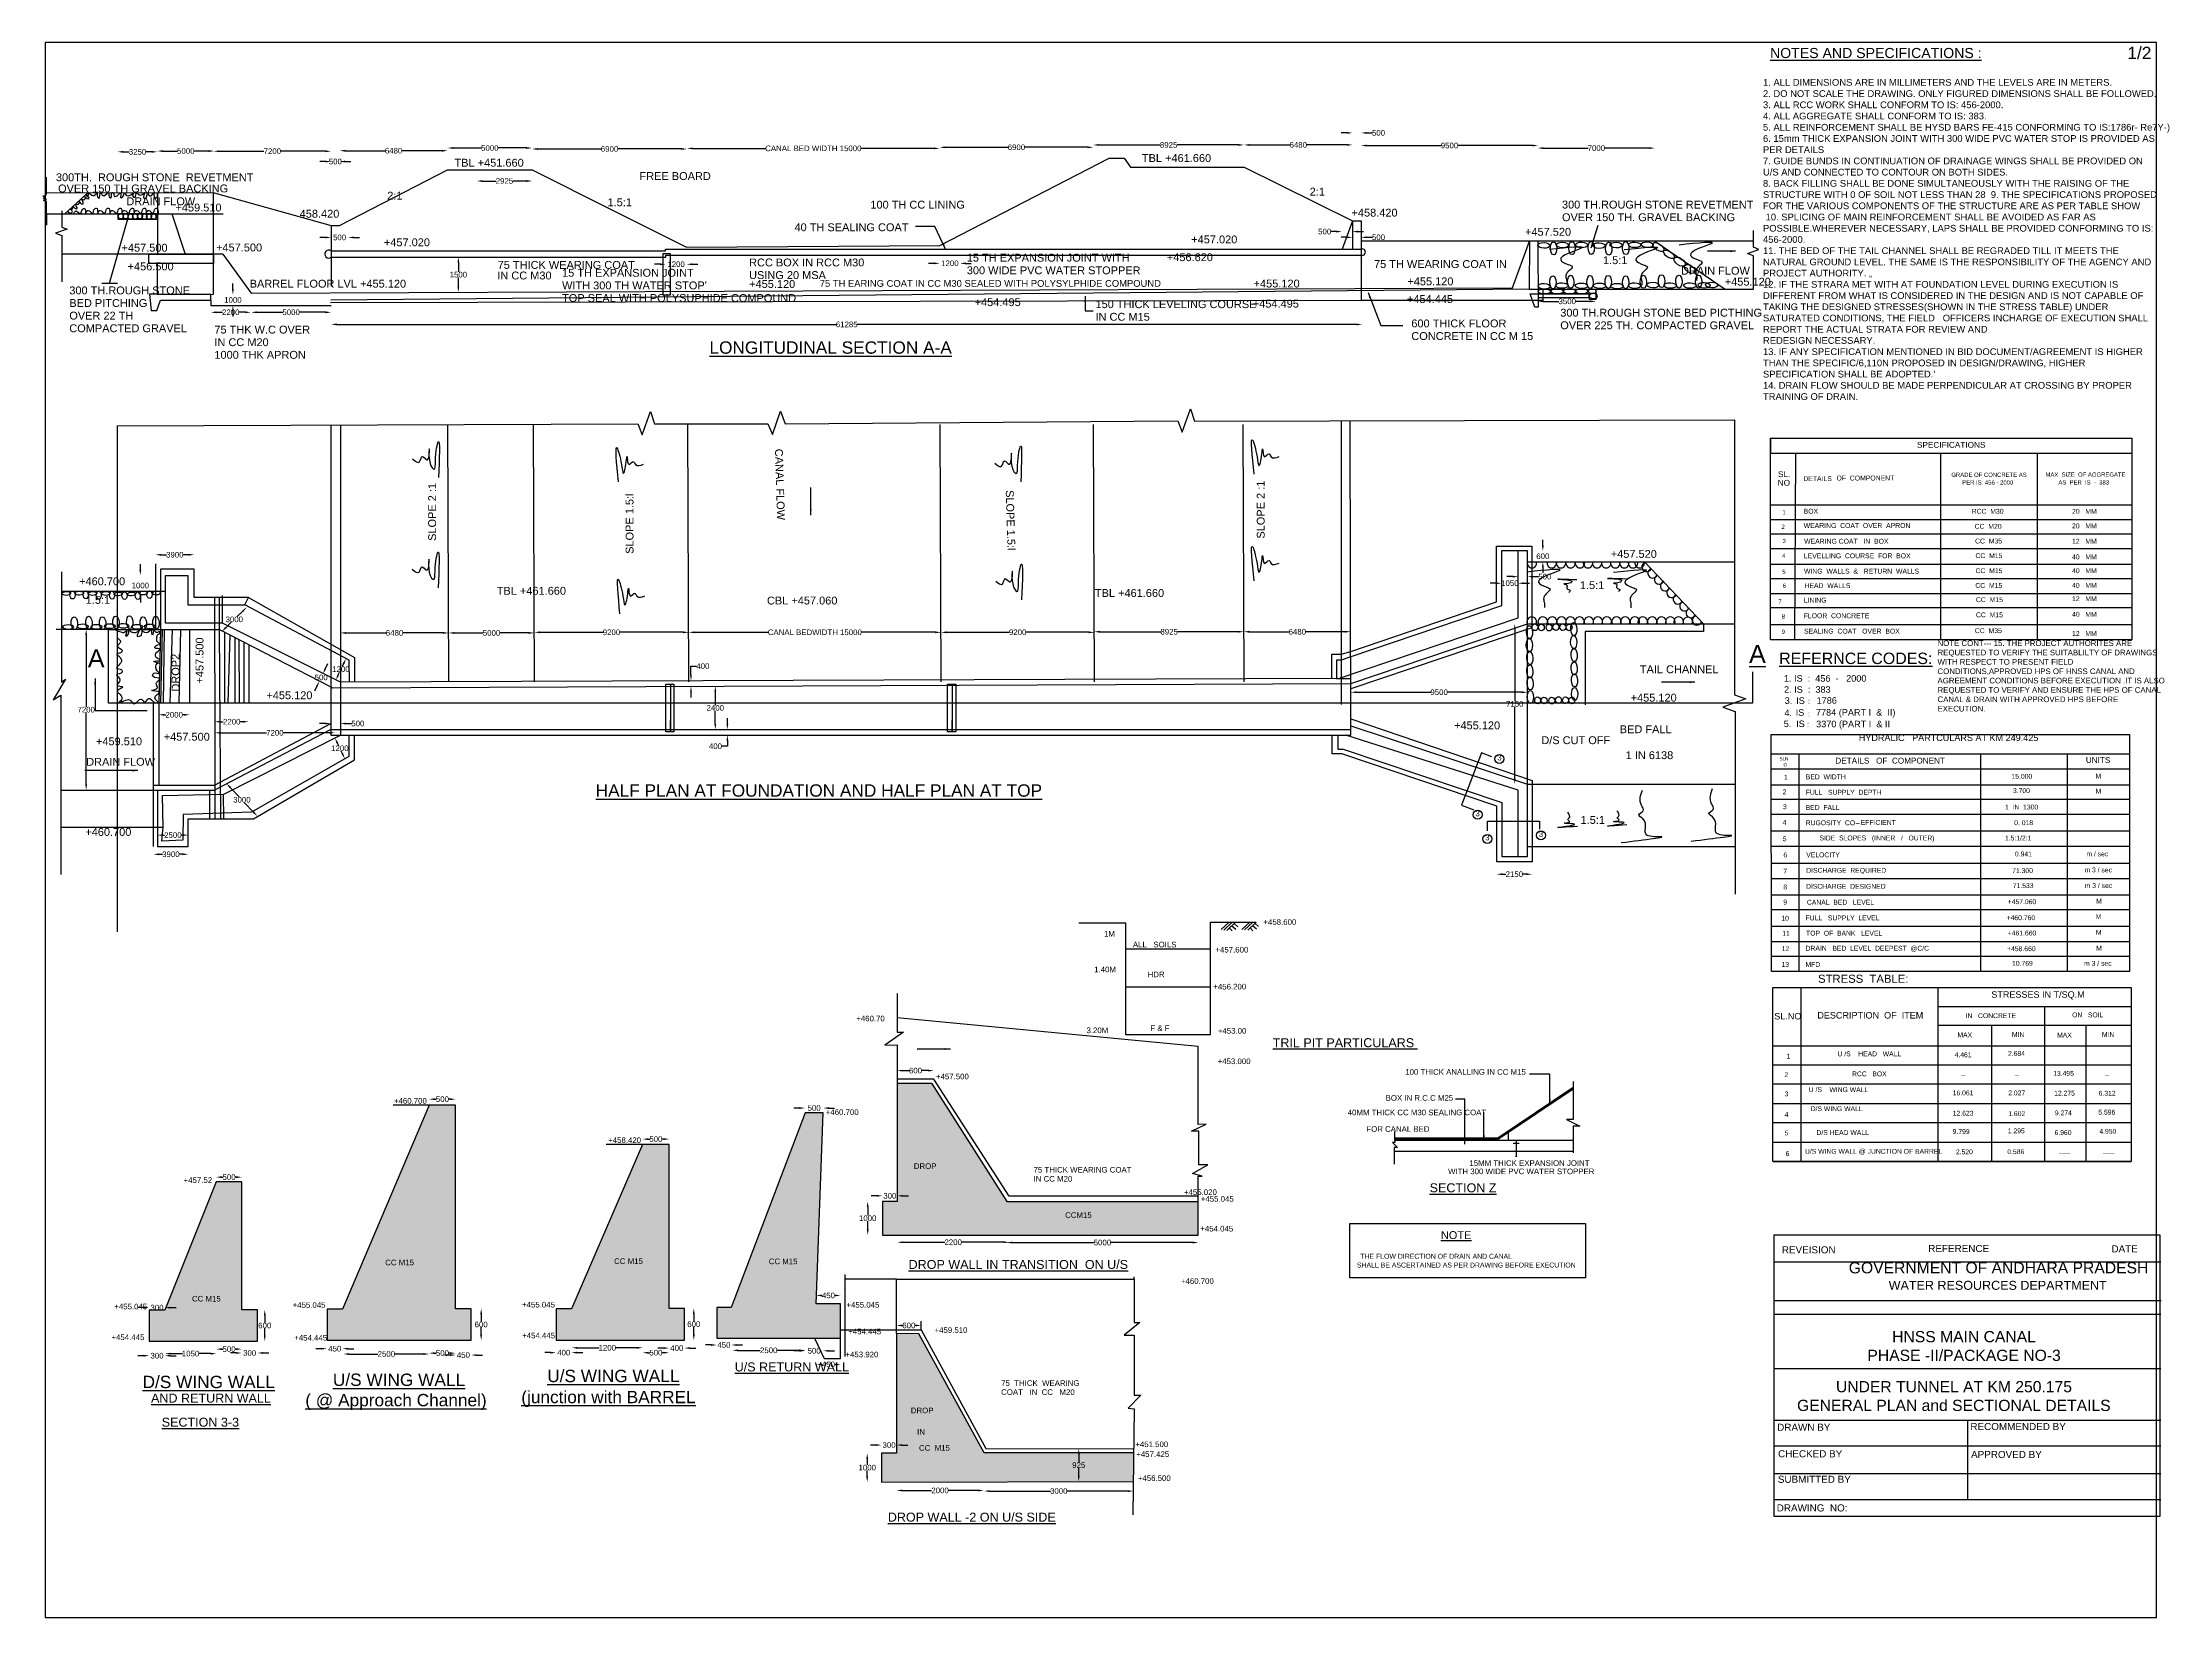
# Model space of a CAD drawing. Header units: inches. Extents: x -32573 to 915254, y -530120 to 171787.
import ezdxf

# ---------------------------------------------------------------- set-up
doc = ezdxf.new("R2010")
doc.units = ezdxf.units.IN
doc.header["$MEASUREMENT"] = 0
doc.layers.get('Defpoints').update_dxf_attribs({"color": 2})
for name, color, linetype in [('DIMENSIONS', 7, 'Continuous'), ('DRAWING', 2, 'Continuous'), ('TEXT', 1, 'Continuous')]:
    doc.layers.add(name, color=color, linetype=linetype)
doc.styles.get("Standard").update_dxf_attribs({"font": 'arial.ttf', "height": 2500})
doc.dimstyles.get("Standard").update_dxf_attribs({"dimtxt": 3500, "dimasz": 2500, "dimexe": 0.18, "dimexo": 0.0625, "dimgap": 0.09, "dimtad": 0, "dimtih": 1, "dimtoh": 1, "dimdec": 4, "dimzin": 0, "dimdsep": 46, "dimtxsty": 'Standard', "dimcen": 0.09, "dimse1": 1, "dimse2": 1, "dimadec": 0, "dimazin": 0, "dimtfac": 1, "dimtdec": 4, "dimtofl": 0, "dimtmove": 0, "dimatfit": 3, "dimfxl": 1, "dimtolj": 1, "dimtzin": 0, "dimarcsym": 0})
pattern_1 = [(50, (0, 0), (3586.301, -313.761), [375, -4125]), (355, (0, 0), (-693.757, 3760.96), [300, -3300]), (100.4514, (299, -26), (2892.547, 3447.198), [318.7, -3505.71]), (46.1842, (0, 1000), (5336.205, -827.595), [562.5, -6187.5]), (96.6356, (444.7, 931), (4673.314, 4870.59), [478.05, -5258.565]), (351.1842, (0, 1000), (4673.31, 4870.593), [450, -4950]), (21, (500, 750), (2984.535, -2013.094), [375, -4125]), (326, (500, 750), (1216.577, 3625.75), [300, -3300]), (71.4514, (748.7, 582.2), (4201.113, 1612.652), [318.7, -3505.71]), (37.5, (0, 0), (60.7993, 1664.4693), [0, -3260, 0, -3350, 0, -3312.5]), (7.5, (0, 0), (1315.3477, 1972.0586), [0, -1910, 0, -3185, 0, -1262.5]), (327.5, (-1115, 0), (2669.1122, -112.7744), [0, -1250, 0, -3900, 0, -5175]), (317.5, (-1615, 0), (2915.931, 500.525), [0, -1625, 0, -2590, 0, -3675])]

msp = doc.modelspace()

# ---------------------------------------------------------------- texts
at = {"layer": 'DIMENSIONS', "color": 0}
for s, height, p in [('%%UNOTES AND SPECIFICATIONS :', 4500, (737251.54539, 164872.26028)), ('1/2', 5500, (896517.4865, 164386.65454)), ('%%UA', 8000, (727903.54881, -104708.72509)), ('3', 2500, (615695.37114, -148163.24026)), ('3', 2500, (605983.62156, -173035.00548)), ('3', 2500, (634180.0393, -182253.20025)), ('3', 2500, (610313.59822, -183798.15004))]:
    msp.add_text(s, height=height, dxfattribs=at).set_placement(p)
at = {"layer": 'DIMENSIONS', "color": 0, "attachment_point": 1}
for s, insert, char_height, width in [("1. ALL DIMENSIONS ARE IN MILLIMETERS AND THE LEVELS ARE IN METERS.  \\P2. DO NOT SCALE THE DRAWING. ONLY FIGURED DIMENSIONS SHALL BE FOLLOWED.   \\P3. ALL RCC WORK SHALL CONFORM TO IS: 456-2000.  \\P4. ALL AGGREGATE SHALL CONFORM TO IS: 383. \\P5. ALL REINFORCEMENT SHALL BE HYSD BARS FE-415 CONFORMING TO IS:1786r- Re7Y-) \\P6. 15mm THICK EXPANSION JOINT WITH 300 WIDE PVC WATER STOP IS PROVIDED AS PER DETAILS \\P7. GUIDE BUNDS IN CONTINUATION OF DRAINAGE WINGS SHALL BE PROVIDED ON U/S AND CONNECTED TO CONTOUR ON BOTH SIDES.  \\P8. BACK FILLING SHALL BE DONE SIMULTANEOUSLY WITH THE RAISING OF THE STRUCTURE WITH 0 OF SOIL NOT LESS THAN 28  9. THE SPECIFICATIONS PROPOSED FOR THE VARIOUS COMPONENTS OF THE STRUCTURE ARE AS PER TABLE SHOW\\P 10. SPLICING OF MAIN REINFORCEMENT SHALL BE AVOIDED AS FAR AS POSSIBLE.WHEREVER NECESSARY, LAPS SHALL BE PROVIDED CONFORMING TO IS: 456-2000.  \\P11. THE BED OF THE TAIL CHANNEL SHALL BE REGRADED TILL IT MEETS THE NATURAL GROUND LEVEL. THE SAME IS THE RESPONSIBILITY OF THE AGENCY AND PROJECT AUTHORITY. „ \\P12. IF THE STRARA MET WITH AT FOUNDATION LEVEL DURING EXECUTION IS DIFFERENT FROM WHAT IS CONSIDERED IN THE DESIGN AND IS NOT CAPABLE OF TAKING THE DESIGNED STRESSES(SHOWN IN THE STRESS TABLE) UNDER SATURATED CONDITIONS, THE FIELD   OFFICERS INCHARGE OF EXECUTION SHALL REPORT THE ACTUAL STRATA FOR REVIEW AND \\PREDESIGN NECESSARY.  \\P13. IF ANY SPECIFICATION MENTIONED IN BID DOCUMENT/AGREEMENT IS HIGHER THAN THE SPECIFIC/6,110N PROPOSED IN DESIGN/DRAWING, HIGHER SPECIFICATION SHALL BE ADOPTED.' \\P14. DRAIN FLOW SHOULD BE MADE PERPENDICULAR AT CROSSING BY PROPER TRAINING OF DRAIN.", (734115.90277, 155533.39329), 3000, 175964.6001555), ('NOTE CONT--- 15. THE PROJECT AUTHORITES ARE REQUESTED TO VERIFY THE SUITABLILTY OF DRAWINGS WITH RESPECT TO PRESENT FIELD CONDITIONS,APPROVED HPS OF HNSS CANAL AND AGREEMENT CONDITIONS BEFORE EXECUTION .IT IS ALSO REQUESTED TO VERIFY AND ENSURE THE HPS OF CANAL CANAL & DRAIN WITH APPROVED HPS BEFORE EXECUTION.', (811895.43277, -94670.10808), 2500, 101147.8910392)]:
    msp.add_mtext(s, dxfattribs=dict(at, insert=insert, char_height=char_height, width=width))
at = {"layer": 'TEXT', "color": 0}
for s, height, p in [('TBL +451.660', 3500, (151013.56612, 116464.63696)), ('FREE BOARD ', 3500, (233452.06668, 110531.68039)), ('TBL +461.660', 3500, (457335.86498, 118542.78444)), ('300TH.  ROUGH STONE  REVETMENT ', 3500, (-26614.88425, 109979.301)), ('OVER 150 TH GRAVEL BACKING', 3500, (-25652.38366, 104996.32483)), ('2:1', 3500, (121045.70449, 101793.92582)), ('2:1', 3500, (532107.17097, 103575.69504)), ('DRAIN FLOW', 3500, (4776.56914, 99278.26484)), ('+459.510', 3500, (26659.04497, 96499.72055)), ('458.420', 3500, (82017.98856, 93743.27466)), ('1.5:1', 3500, (219209.91556, 98824.74931)), ('100 TH CC LINING ', 3500, (336346.76376, 97768.92288)), ('+458.420', 3500, (550744.04993, 94217.01778)), ('300 TH.ROUGH STONE REVETMENT ', 3500, (644537.02535, 97801.9521)), ('OVER 150 TH. GRAVEL BACKING', 3500, (644537.02535, 92179.51008)), ('40 TH SEALING COAT ', 3500, (302521.64995, 87692.07226)), ('+457.020', 3500, (479335.95323, 82294.54597)), ('+457.520', 3500, (628064.61451, 85687.54709)), ('+457.500', 3500, (2620.35442, 78595.94265)), ('+457.500', 3500, (44740.05064, 78691.0519)), ('+457.020', 3500, (119551.99525, 80999.02225)), ('15 TH EXPANSION JOINT WITH', 3500, (379305.43461, 74141.16443)), ('+456.620', 3500, (468454.24532, 74363.18663)), ('1.5:1', 3500, (662819.5914, 73030.70735)), ('+456.500', 3500, (5333.04839, 70262.80246)), ('75 THICK WEARING COAT ', 3500, (170247.20947, 70931.37215)), ('IN CC M30', 3500, (170094.73188, 66209.80769)), ('15 TH EXPANSION JOINT ', 3500, (198949.03466, 67415.11122)), ('USING 20 MSA', 3500, (282291.34761, 66392.28784)), ('RCC BOX IN RCC M30', 3500, (282291.34761, 72014.72986)), ('300 WIDE PVC WATER STOPPER', 3500, (379305.43461, 68518.72241)), ('75 TH WEARING COAT IN', 3500, (560767.49909, 71304.98684)), ('+455.120', 3500, (575642.60952, 63600.63505)), ('DRAIN FLOW ', 3500, (697574.56268, 68329.59426)), ('+455.120', 3500, (717071.79881, 63460.61345)), ('300 TH.ROUGH STONE ', 3500, (-20646.02837, 59564.00918)), ('BED PITCHING ', 3500, (-20646.02837, 53941.56716)), ('BARREL FLOOR LVL +455.120', 3500, (59734.72042, 62554.34218)), ("WITH 300 TH WATER STOP'", 3500, (198949.03466, 61792.6692)), ('TOP SEAL WITH POLYSUPHIDE COMPOUND ', 3500, (198949.03466, 56170.22718)), ('+455.120', 3500, (282324.87181, 62416.29027)), ('75 TH EARING COAT IN CC M30 SEALED WITH POLYSYLPHIDE COMPOUND ', 3000, (313766.06444, 62931.3212)), ('+454.495', 3500, (382799.99705, 54323.09714)), ('150 THICK LEVELING COURSE ', 3500, (436665.20896, 53426.94227)), ('+454.495', 3500, (506764.10576, 53659.56744)), ('+455.120', 3500, (507113.43632, 62615.62863)), ('+454.445', 3500, (575458.96424, 55712.84805)), ('OVER 22 TH ', 3500, (-20646.02837, 48319.12514)), ('IN CC M15 ', 3500, (436665.20896, 47804.50026)), ('600 THICK FLOOR ', 3500, (577401.19078, 44848.81243)), ('300 TH.ROUGH STONE BED PICTHING ', 3500, (643778.58735, 49642.25328)), ('OVER 225 TH. COMPACTED GRAVEL', 3500, (643778.58735, 44019.81126)), ('COMPACTED GRAVEL', 3500, (-20646.02837, 42696.68312)), ('75 THK W.C OVER ', 3500, (44009.00991, 42104.26268)), ('IN CC M20', 3500, (44009.00991, 36481.82066)), ('%%ULONGITUDINAL SECTION A-A', 5500, (264623.93188, 33105.18552)), ('CONCRETE IN CC M 15 ', 3500, (577401.19078, 39226.37041)), ('1000 THK APRON', 3500, (44009.00991, 30859.37864)), ('SPECIFICATIONS', 2617.9136165, (802757.62243, -8828.86183)), ('NO', 2617.913617, (740675.75468, -25739.81412)), ('SL.', 2617.913617, (740822.73954, -21901.19433)), ('DETAILS', 2181.59468, (752087.79689, -23654.37328)), ('OF  COMPONENT', 2181.5946804, (766892.83687, -23398.96045)), ('GRADE OF CONCRETE AS', 1890.7153897, (818054.33302, -21804.74589)), ('PER IS: 456 - 2000', 1890.7153897, (822891.05108, -25206.30884)), ('MAX  SIZE  OF AGGREGATE', 1890.7153897, (859999.89904, -21710.79809)), ('AS  PER  IS  -  383', 1890.7153897, (865741.96892, -25202.00311)), ('1', 1890.71539, (742798.72826, -38482.33568)), ('BOX', 2181.59468, (752237.88384, -38170.13685)), ('RCC  M30', 2181.59468, (827106.72687, -38222.05406)), ('20   MM', 2181.59468, (871837.98917, -38227.90821)), ('2', 1890.71539, (742361.14641, -44976.10288)), ('WEARING  COAT  OVER  APRON ', 2181.5946804, (752247.02356, -44570.20465)), ('CC  M20', 2181.59468, (828416.05804, -44921.90031)), ('20   MM', 2181.59468, (871837.98917, -44726.834)), ('+457.520', 3500, (666282.7505, -57867.68367)), ('4', 1890.71539, (742673.70785, -57838.75441)), ('3', 1890.71539, (742798.72826, -51282.5458)), ('WEARING COAT   IN  BOX', 2181.5946804, (752450.17912, -51565.4822)), ('LEVELLING  COURSE  FOR  BOX', 2181.5946804, (752337.02576, -58072.96978)), ('CC  M35', 2181.59468, (828628.4366, -51465.33249)), ('CC  M15', 2181.59468, (828796.82379, -57982.57421)), ('40   MM', 2181.59468, (871837.98917, -58540.05911)), ('12   MM', 2181.59468, (871837.98917, -51580.72616)), ('5', 1890.71539, (742734.75029, -64985.53584)), ('WING  WALLS  &   RETURN  WALLS', 2181.5946804, (752399.65047, -64896.7218)), ('CC  M15', 2181.59468, (828808.12872, -64683.33956)), ('40   MM', 2181.59468, (871837.98917, -64696.1574)), ('+460.700', 3500, (-16285.37458, -70080.24743)), ('1.5:1', 3500, (-13329.21358, -78366.21418)), ('TBL +461.660', 3500, (169850.15392, -74313.03207)), ('CBL +457.060', 3500, (290257.66219, -78655.79093)), ('TBL +461.660', 3500, (436394.49054, -75305.26933)), ('1.5:1', 3500, (652515.66112, -71794.80035)), ('6', 1890.71539, (742859.7707, -71229.53735)), ('LINING', 2181.59468, (752262.13843, -77807.64724)), ('HEAD  WALLS', 2181.5946804, (752605.90813, -71352.18452)), ('CC  M15', 2181.59468, (828740.778, -71276.27112)), ('CC  M15', 2181.59468, (829010.18086, -77600.09431)), ('40   MM', 2181.59468, (871837.98917, -71233.7106)), ('12   MM', 2181.59468, (871837.98917, -77172.87441)), ('7', 1890.71539, (740982.52833, -78297.88817)), ('8', 1890.71539, (742480.3374, -84934.75478)), ('FLOOR  CONCRETE', 2181.5946804, (752262.30498, -84770.82224)), ('CC  M15', 2181.59468, (829011.65903, -84360.51891)), ('40   MM', 2181.59468, (871837.98917, -84132.20737)), ('9', 1890.71539, (742417.8376, -91740.7208)), ('SEALING  COAT   OVER  BOX', 2181.5946804, (752399.81703, -91638.33542)), ('CC  M35', 2181.59468, (828540.20404, -91424.37356)), ('12   MM', 2181.59468, (871837.98917, -92673.2103)), ('A', 8000, (-12389.25677, -106658.24465)), ('%%UREFERNCE CODES:', 5086.1544389, (741335.19201, -105205.27342)), ('TAIL CHANNEL ', 3500, (679237.27503, -109291.63368)), ('1. IS  :  456  -   2000', 2906.3739651, (743429.6611, -113049.28651)), ('+455.120', 3500, (67175.33068, -120867.79832)), ('+455.120', 3500, (675136.0284, -121945.69974)), ('2. IS  :  383', 2906.3739651, (743502.54594, -117999.64495)), ('3.', 2906.373965, (743794.07707, -122950.00174)), ('IS', 2906.373965, (748898.78477, -122951.10108)), (':', 2179.78047, (754146.36978, -122805.50119)), ('1786', 2906.373965, (758009.17576, -122878.30113)), ('+455.120', 3500, (596446.06624, -134298.25126)), ('BED FALL ', 3500, (670292.441, -136011.65672)), ('5.', 2906.373965, (743358.10865, -133305.87297)), ('4.', 2906.373965, (743648.31151, -128409.95321)), ('IS', 2906.373965, (748680.13436, -128265.45431)), ('IS', 2906.373965, (748898.78477, -133288.61104)), (':', 2179.78047, (753781.95381, -133215.8111)), (':', 2179.78047, (754146.36978, -128556.6508)), ('7784 (PART I  &  II)', 2906.3739651, (757717.64464, -128192.65436)), ('3370 (PART I  & II', 2906.3739651, (757797.90735, -133380.60334)), ('+459.510', 3500, (-8760.14307, -141402.6365)), ('+457.500', 3500, (21423.91738, -139349.86068)), ('D/S CUT OFF ', 3500, (635345.04363, -140895.54413)), ('HYDRALIC   PARTCULARS AT KM 249.425', 2887.0701765, (776815.47197, -139523.45015)), ('DRAIN FLOW ', 3500, (-13127.19872, -150511.82273)), ('1 IN 6138', 3500, (672935.46636, -147573.28424)), ('SLN', 1443.535088, (741498.16164, -148138.51849)), ('O', 1443.53509, (743266.69419, -150826.65193)), ('DETAILS   OF  COMPONENT', 2598.3631589, (766382.05597, -149554.7782)), ('UNITS', 2598.363159, (877983.12446, -149295.31959)), ('%%UHALF PLAN AT FOUNDATION AND HALF PLAN AT TOP', 5500, (213927.43465, -164315.8871)), ('2', 2165.30263, (742849.59859, -163241.01811)), ('1', 2165.30263, (743468.53175, -156749.66661)), ('BED  WIDTH', 2165.302632, (753192.86509, -156575.45232)), ('15.000', 2165.302632, (844865.44645, -156334.26572)), ('3.700', 2165.302632, (845509.54355, -162687.38784)), ('M', 2165.30263, (882334.46174, -156221.61095)), ('M', 2165.30263, (882334.46174, -162940.42501)), ('3', 2165.30263, (743035.93579, -169876.8079)), ('BED  FALL', 2165.302632, (753131.42679, -170233.18155)), ('FULL   SUPPLY  DEPTH', 2165.3026324, (753158.94599, -163419.32428)), ('1  IN  1300', 2165.3026324, (841967.02392, -170005.53916)), ('+460.700', 3500, (-13508.84717, -181787.1297)), ('1.5:1', 3500, (652824.48211, -176428.66915)), ('4', 2165.30263, (742851.3414, -176877.15018)), ('RUGOSITY  CO  ', 2165.3026324, (753155.11508, -177026.9375)), ('_', 2165.30263, (775431.96149, -175792.90908)), ('EFFICIENT', 2165.302632, (777674.14478, -176867.8319)), ('0. 018', 2165.302632, (846050.76119, -176994.39707)), ('5', 2165.30263, (742913.23595, -184172.19379)), ('6', 2165.30263, (743222.84023, -191357.64949)), ('VELOCITY', 2165.302632, (753401.36973, -191317.01687)), ('SIDE  SLOPES   (INNER   /   OUTER)', 2165.3026324, (759295.40543, -183797.42062)), ('1.5:1/2:1', 2165.302632, (841941.68324, -183824.71992)), ('0.941', 2165.302632, (846398.09904, -190920.3441)), ('m / sec', 2165.302632, (878237.40263, -190885.69153)), ('7', 2165.30263, (743160.94568, -198590.87038)), ('DISCHARGE  REQUIRED', 2165.3026324, (753388.29041, -198224.81552)), ('71.300', 2165.302632, (845163.81287, -198360.10719)), ('m 3 / sec', 2165.302632, (877370.17605, -198032.11343)), ('8', 2165.30263, (743201.73328, -205638.17191)), ('DISCHARGE  DESIGNED', 2165.3026324, (753304.37228, -205349.87894)), ('71.533', 2165.302632, (845428.55203, -205059.08311)), ('m 3 / sec', 2165.302632, (877478.57989, -205016.11765)), ('10', 2165.302632, (742290.01563, -219581.38718)), ('9', 2165.30263, (743158.65618, -212379.96452)), ('FULL   SUPPLY  LEVEL', 2165.3026324, (753105.47367, -219427.93794)), ('CANAL  BED   LEVEL', 2165.3026324, (753688.23111, -212446.94009)), ('+460.760', 2165.302632, (842696.6422, -219342.96338)), ('+457.060', 2165.302632, (843178.52197, -212212.08503)), ('M', 2165.30263, (882358.82003, -218855.64496)), ('M', 2165.30263, (882575.6277, -211979.92082)), ('1M', 2500, (440458.47582, -226680.41401)), ('+458.600', 2500, (511478.00201, -221426.03321)), ('11', 2165.302632, (742690.71892, -226312.36242)), ('TOP  OF  BANK   LEVEL', 2165.3026324, (753313.64126, -226237.60199)), ('+461.660', 2165.302632, (843196.74753, -226169.89731)), ('M', 2165.30263, (882467.93085, -225863.96499)), ('ALL   SOILS', 2500, (453325.70537, -231478.9068)), ('+457.600', 2500, (490105.16035, -233768.53208)), ('12', 2165.302632, (742446.85653, -233132.66893)), ('DRAIN   BED  LEVEL  DEEPEST  @C/C', 2165.3026324, (753105.47367, -232943.30179)), ('+458.660', 2165.302632, (842918.90849, -233163.34079)), ('M', 2165.30263, (882576.33469, -232902.10844)), ('1.40M', 2500, (436068.80205, -242562.73588)), ('HDR', 2500, (459868.64055, -244762.46216)), ('13', 2165.302632, (742404.58919, -240170.70121)), ('MFD', 2165.302632, (753060.53456, -240171.95182)), ('STRESS  TABLE:', 3602.5579114, (758660.50216, -247266.25496)), ('10.769', 2165.302632, (845097.23246, -239678.27081)), ('m 3 / sec', 2165.302632, (877209.77964, -239686.31233)), ('+456.200', 2500, (489155.98732, -250230.92057)), ('STRESSES IN T/SQ.M', 2882.0463291, (835868.7873, -253926.00384)), ('+460.70', 2500, (330043.35728, -264442.08455)), ('SL.NO', 2882.046329, (739158.7674, -263599.3193)), ('DESCRIPTION  OF  ITEM', 2882.0463291, (758348.3879, -263190.4934)), ('IN   CONCRETE', 2161.5347468, (824416.37921, -263003.76662)), ('ON   SOIL', 2161.534747, (871876.83808, -262652.91871)), ('3.20M', 2500, (432655.30529, -269688.92381)), ('F & F', 2500, (461110.27608, -268759.48139)), ('+453.00', 2500, (491174.96296, -269912.01273)), ('%%UTRIL PIT PARTICULARS ', 4000, (515626.45671, -275958.11077)), ('MAX', 2161.534747, (820761.14443, -271572.16283)), ('MIN', 2161.534747, (845028.57844, -271388.87618)), ('MAX', 2161.534747, (865188.66028, -271662.79108)), ('MIN', 2161.534747, (885157.48931, -271403.75296)), ('+453.000', 2500, (491099.48197, -283498.7446)), ('1', 2161.53475, (744562.06358, -281060.17456)), ('U /S    HEAD   WALL', 2161.5347468, (767336.55621, -280021.54968)), ('4.461', 2161.534747, (819516.04799, -280435.00866)), ('2.684', 2161.534747, (843304.48417, -279814.38283)), ('+457.500', 2500, (365559.05274, -290258.19206)), ('100 THICK ANALLING IN CC M15', 2500, (574683.19777, -288247.65471)), ('2', 2161.53475, (743677.54085, -289292.8477)), ('U /S    WING WALL', 2161.5347468, (754504.4074, -295969.08083)), ('RCC   BOX', 2161.534747, (773796.06359, -288940.60938)), ('_', 2161.53475, (822620.30561, -288008.57478)), ('_', 2161.53475, (846468.41136, -287866.78515)), ('13.495', 2161.534747, (863447.48005, -288727.24278)), ('_', 2161.53475, (886629.20454, -287862.49151)), ('+460.700', 2500, (124020.77053, -301114.98624)), ('BOX IN R.C.C M25', 2500, (565956.75201, -299824.75057)), ('3', 2161.53475, (743757.55027, -297871.814)), ('D/S WING WALL ', 2161.5347468, (755369.76381, -304453.4663)), ('16.061', 2161.534747, (818662.87825, -297425.09114)), ('2.027', 2161.534747, (843390.59923, -297425.09114)), ('12.275', 2161.534747, (863865.39679, -297546.46355)), ('6.312', 2161.534747, (883711.8831, -297576.63)), ('+460.700', 2500, (316464.62119, -306133.44737)), ('40MM THICK CC M30 SEALING COAT', 2500, (549063.43591, -306298.02212)), ('FOR CANAL BED', 2500, (557364.57243, -313674.25112)), ('4', 2161.53475, (743757.55027, -307080.45123)), ('9.799', 2161.534747, (818651.77484, -314614.59528)), ('12.623', 2161.534747, (818677.51047, -306472.67606)), ('1.295', 2161.534747, (843212.00496, -314328.22866)), ('1.602', 2161.534747, (843425.88724, -306675.29795)), ('9.274', 2161.534747, (864184.7697, -306337.5937)), ('5.596', 2161.534747, (883557.39957, -306001.04487)), ('4.950', 2161.534747, (884013.10321, -314531.83788)), ('+458.420', 2500, (219488.75481, -318662.99185)), ('5', 2161.53475, (743767.21344, -315258.80431)), ('6', 2161.53475, (744172.59472, -324418.66192)), ('U/S WING WALL @ JUNCTION OF BARREL ', 2161.5347468, (752845.20123, -323453.60334)), ('D/S HEAD WALL ', 2161.5347468, (757965.32423, -315091.9709)), ('2.520', 2161.534747, (820090.26189, -323651.26413)), ('0.586', 2161.534747, (843009.26303, -323598.51651)), ('6.960', 2161.534747, (864045.19741, -315091.87135)), ('DROP', 2500, (355704.65546, -330234.18724)), ('75 THICK WEARING COAT', 2500, (409060.10391, -331842.69615)), ('WITH 300 WIDE PVC WATER STOPPER', 2500, (593798.16386, -332551.66213)), ('15MM THICK EXPANSION JOINT', 2500, (603286.24267, -328853.1999)), ('___', 2161.534747, (866078.11102, -322826.23759)), ('___', 2161.534747, (885682.20972, -322957.19765)), ('+457.52', 2500, (30287.06725, -336462.04112)), ('IN CC M20', 2500, (409060.10391, -335858.72618)), ('+455.020', 2500, (476085.50096, -341843.62571)), ('%%USECTION Z', 4000, (585563.38952, -340625.87184)), ('CCM15', 2500, (423122.73376, -352040.21507)), ('+455.045', 2500, (483595.62162, -344832.75208)), ('+454.045', 2500, (483364.71471, -358095.97212)), ('%%UNOTE', 3500, (590583.22502, -361464.16549)), ('THE FLOW DIRECTION OF DRAIN AND CANAL', 2200, (554670.91788, -370249.03483)), ('REVEISION', 3148.95178, (742516.84832, -367831.45906)), ('REFERENCE ', 3148.95178, (807764.06096, -367285.66497)), ('DATE', 3148.95178, (889399.07658, -367414.78218)), ('CC M15', 2500, (120144.64254, -373150.76371)), ('CC M15', 2500, (222159.6197, -372591.17842)), ('CC M15', 2500, (291058.9383, -372667.723)), ('%%UDROP WALL IN TRANSITION  ON U/S', 4000, (353382.821, -374796.41193)), ('+460.700', 2500, (474725.40418, -381451.88179)), ('SHALL BE ASCERTAINED AS PER DRAWING BEFORE EXECUTION', 2200, (553154.87145, -374159.34958)), ('CC M15', 2500, (34022.7079, -389302.35238)), ('+455.045', 2500, (-597.04426, -392809.3597)), ('+455.045', 2500, (78874.02242, -392111.18627)), ('+455.045', 2500, (181096.31899, -391966.10586)), ('+455.045', 2500, (325681.84265, -392023.79073)), ('+454.445', 2500, (-1842.12566, -406500.28526)), ('+454.445', 2500, (79609.05284, -406703.32114)), ('+454.445', 2500, (181159.48005, -405719.0263)), ('+454.445', 2500, (326459.44217, -403918.82305)), ('+459.510', 2500, (364945.04348, -403295.70886)), ('%%UU/S RETURN WALL', 4000, (275877.85264, -420458.28562)), ('+453.920', 2500, (325243.09259, -414172.7897)), ('%%UD/S WING WALL', 5500, (12003.37583, -427906.14961)), ('%%UU/S WING WALL', 5500, (96816.27997, -426938.01051)), ('%%UU/S WING WALL', 5500, (192337.46951, -425242.12164)), ('75  THICK  WEARING ', 2500, (394617.00995, -426925.71316)), ('%%UAND RETURN WALL', 4000, (15785.60902, -434365.2063)), ('%%U( @ Approach Channel)', 5500, (84512.31645, -436001.88603)), ('%%U(junction with BARREL', 5500, (180773.49473, -434618.69502)), ('COAT   IN  CC   M20', 2500, (394617.00995, -430941.74319)), ('%%USECTION 3-3', 4000, (20543.89687, -445089.6788)), ('DROP', 2500, (354375.3218, -439103.73072)), ('DRAWN BY ', 3148.95178, (740447.98377, -446914.97561)), ('RECOMMENDED BY ', 3148.9517801, (826545.12783, -446604.91021)), ('IN', 2500, (357139.22492, -448615.8398)), ('CC  M15', 2500, (357997.0288, -455813.23635)), ('+451.500', 2500, (454406.22245, -454197.83609)), ('+457.425', 2500, (454821.83042, -458586.44743)), ('CHECKED BY ', 3148.9517801, (740849.42902, -458744.30174)), ('APPROVED BY ', 3148.9517801, (826841.90501, -459055.47568)), ('+456.500', 2500, (455534.12991, -469285.81907)), ('SUBMITTED BY ', 3148.9517801, (740751.4734, -470107.07975)), ('%%UDROP WALL -2 ON U/S SIDE', 4000, (344114.45005, -487404.7515)), ('DRAWING  NO:  ', 3148.9517801, (740247.83246, -482873.52717))]:
    msp.add_text(s, height=height, dxfattribs=at).set_placement(p)
for s, rotation, p in [('CANAL FLOW', 271.7168457335, (293820.05136, -9318.5195)), ('SLOPE 2 :1', 90, (142792.68564, -50316.94349)), ('SLOPE 1.5:l', 271.7168457335, (396676.46056, -27733.33587)), ('SLOPE 2 :1', 90, (512039.06797, -49297.51685)), ('SLOPE 1.5:l', 90, (230778.57129, -56088.3965)), ('+457.500', 90, (39150.03223, -113882.65286)), ('DROP2', 90, (28451.34415, -117484.62699))]:
    msp.add_text(s, height=3500, rotation=rotation, dxfattribs=at).set_placement(p)
at = {"layer": 'TEXT', "color": 0, "char_height": 5000, "attachment_point": 1}
for s, insert, width in [('\\pi210.88;GOVERNMENT OF ANDHARA PRADESH   \\P\\pi17999;{\\H0.8x;WATER RESOURCES DEPARTMENT }', (772137.53608, -371761.54932), 132993.3833561), ('\\pi11335;HNSS MAIN CANAL \\P\\pi294.44;PHASE -II/PACKAGE NO-3', (780350.69793, -402465.54277), 85902.6603001), ('\\pi24534;UNDER TUNNEL AT KM 250.175\\P\\pi7209.5;GENERAL PLAN and SECTIONAL DETAILS  ', (742094.55782, -424765.72037), 153433.338201)]:
    msp.add_mtext(s, dxfattribs=dict(at, insert=insert, width=width))

# ---------------------------------------------------------------- blocks, each defined once
blk = doc.blocks.new('*D1')
at = {"layer": 'Defpoints', "color": 0, "transparency": 16777216}
for p in [(44862, -335944), (56204, -333877), (56204, -335944)]:
    blk.add_point(p, dxfattribs=at)
at = {"layer": 'DIMENSIONS', "color": 0, "lineweight": -2, "transparency": 16777216}
for p, q in [((47362, -333877), (47775, -333877)), ((53704, -333877), (53290, -333877))]:
    blk.add_line(p, q, dxfattribs=at)
at = {"layer": 'DIMENSIONS', "color": 0, "transparency": 16777216}
for points in [[(47362, -333460), (47362, -334293), (44862, -333877)], [(53704, -333460), (53704, -334293), (56204, -333877)]]:
    blk.add_solid(points, dxfattribs=at)
at = {"layer": 'DIMENSIONS', "color": 0, "transparency": 16777216, "insert": (50533, -333877), "char_height": 2500, "attachment_point": 5}
blk.add_mtext('\\A1;500', dxfattribs=at)
blk = doc.blocks.new('*D2')
at = {"layer": 'Defpoints', "color": 0, "transparency": 16777216}
for p in [(14960, -393150), (21912, -392046), (21912, -393150)]:
    blk.add_point(p, dxfattribs=at)
at = {"layer": 'DIMENSIONS', "color": 0, "lineweight": -2, "transparency": 16777216}
for p, q in [((12460, -392046), (9960, -392046)), ((24412, -392046), (26912, -392046))]:
    blk.add_line(p, q, dxfattribs=at)
at = {"layer": 'DIMENSIONS', "color": 0, "transparency": 16777216}
for points in [[(12460, -391630), (12460, -392463), (14960, -392046)], [(24412, -391630), (24412, -392463), (21912, -392046)]]:
    blk.add_solid(points, dxfattribs=at)
at = {"layer": 'DIMENSIONS', "color": 0, "transparency": 16777216, "insert": (18436, -392046), "char_height": 2500, "attachment_point": 5}
blk.add_mtext('\\A1;300', dxfattribs=at)
blk = doc.blocks.new('*D3')
at = {"layer": 'Defpoints', "color": 0, "transparency": 16777216}
for p in [(63236, -393038), (63236, -406989), (66449, -406989)]:
    blk.add_point(p, dxfattribs=at)
at = {"layer": 'DIMENSIONS', "color": 0, "lineweight": -2, "transparency": 16777216}
for p, q in [((66449, -395538), (66449, -398737)), ((66449, -404489), (66449, -401290))]:
    blk.add_line(p, q, dxfattribs=at)
at = {"layer": 'DIMENSIONS', "color": 0, "transparency": 16777216}
for points in [[(66032, -395538), (66866, -395538), (66449, -393038)], [(66032, -404489), (66866, -404489), (66449, -406989)]]:
    blk.add_solid(points, dxfattribs=at)
at = {"layer": 'DIMENSIONS', "color": 0, "transparency": 16777216, "insert": (66449, -400013), "char_height": 2500, "attachment_point": 5}
blk.add_mtext('\\A1;600', dxfattribs=at)
blk = doc.blocks.new('*D4')
at = {"layer": 'Defpoints', "color": 0, "transparency": 16777216}
for p in [(14960, -393150), (21912, -393150), (21912, -413461)]:
    blk.add_point(p, dxfattribs=at)
at = {"layer": 'DIMENSIONS', "color": 0, "lineweight": -2, "transparency": 16777216}
for p, q in [((12460, -413461), (9960, -413461)), ((24412, -413461), (26912, -413461))]:
    blk.add_line(p, q, dxfattribs=at)
at = {"layer": 'DIMENSIONS', "color": 0, "transparency": 16777216}
for points in [[(12460, -413045), (12460, -413878), (14960, -413461)], [(24412, -413045), (24412, -413878), (21912, -413461)]]:
    blk.add_solid(points, dxfattribs=at)
at = {"layer": 'DIMENSIONS', "color": 0, "transparency": 16777216, "insert": (18436, -413461), "char_height": 2500, "attachment_point": 5}
blk.add_mtext('\\A1;300', dxfattribs=at)
blk = doc.blocks.new('*D5')
at = {"layer": 'Defpoints', "color": 0, "transparency": 16777216}
for p in [(44862, -335944), (21912, -393150), (44862, -412542)]:
    blk.add_point(p, dxfattribs=at)
at = {"layer": 'DIMENSIONS', "color": 0, "lineweight": -2, "transparency": 16777216}
for p, q in [((24412, -412542), (29776, -412542)), ((42362, -412542), (36998, -412542))]:
    blk.add_line(p, q, dxfattribs=at)
at = {"layer": 'DIMENSIONS', "color": 0, "transparency": 16777216}
for points in [[(24412, -412125), (24412, -412959), (21912, -412542)], [(42362, -412125), (42362, -412959), (44862, -412542)]]:
    blk.add_solid(points, dxfattribs=at)
at = {"layer": 'DIMENSIONS', "color": 0, "transparency": 16777216, "insert": (33387, -412542), "char_height": 2500, "attachment_point": 5}
blk.add_mtext('\\A1;1050', dxfattribs=at)
blk = doc.blocks.new('*D6')
at = {"layer": 'Defpoints', "color": 0, "transparency": 16777216}
for p in [(44862, -335944), (56204, -335944), (56204, -410525)]:
    blk.add_point(p, dxfattribs=at)
at = {"layer": 'DIMENSIONS', "color": 0, "lineweight": -2, "transparency": 16777216}
for p, q in [((47362, -410525), (47775, -410525)), ((53704, -410525), (53290, -410525))]:
    blk.add_line(p, q, dxfattribs=at)
at = {"layer": 'DIMENSIONS', "color": 0, "transparency": 16777216}
for points in [[(47362, -410109), (47362, -410942), (44862, -410525)], [(53704, -410109), (53704, -410942), (56204, -410525)]]:
    blk.add_solid(points, dxfattribs=at)
at = {"layer": 'DIMENSIONS', "color": 0, "transparency": 16777216, "insert": (50533, -410525), "char_height": 2500, "attachment_point": 5}
blk.add_mtext('\\A1;500', dxfattribs=at)
blk = doc.blocks.new('*D7')
at = {"layer": 'Defpoints', "color": 0, "transparency": 16777216}
for p in [(56204, -393038), (63236, -393038), (63236, -412250)]:
    blk.add_point(p, dxfattribs=at)
at = {"layer": 'DIMENSIONS', "color": 0, "lineweight": -2, "transparency": 16777216}
for p, q in [((53704, -412250), (51204, -412250)), ((65736, -412250), (68236, -412250))]:
    blk.add_line(p, q, dxfattribs=at)
at = {"layer": 'DIMENSIONS', "color": 0, "transparency": 16777216}
for points in [[(53704, -411833), (53704, -412666), (56204, -412250)], [(65736, -411833), (65736, -412666), (63236, -412250)]]:
    blk.add_solid(points, dxfattribs=at)
at = {"layer": 'DIMENSIONS', "color": 0, "transparency": 16777216, "insert": (59720, -412250), "char_height": 2500, "attachment_point": 5}
blk.add_mtext('\\A1;300', dxfattribs=at)
blk = doc.blocks.new('*D8')
at = {"layer": 'Defpoints', "color": 0, "transparency": 16777216}
for p in [(139726, -301737), (151506, -299142), (151506, -301737)]:
    blk.add_point(p, dxfattribs=at)
at = {"layer": 'DIMENSIONS', "color": 0, "lineweight": -2, "transparency": 16777216}
for p, q in [((142226, -299142), (142858, -299142)), ((149006, -299142), (148374, -299142))]:
    blk.add_line(p, q, dxfattribs=at)
at = {"layer": 'DIMENSIONS', "color": 0, "transparency": 16777216}
for points in [[(142226, -298725), (142226, -299559), (139726, -299142)], [(149006, -298725), (149006, -299559), (151506, -299142)]]:
    blk.add_solid(points, dxfattribs=at)
at = {"layer": 'DIMENSIONS', "color": 0, "transparency": 16777216, "insert": (145616, -299142), "char_height": 2500, "attachment_point": 5}
blk.add_mtext('\\A1;500', dxfattribs=at)
blk = doc.blocks.new('*D9')
at = {"layer": 'Defpoints', "color": 0, "transparency": 16777216}
for p in [(101102, -392787), (94195, -406561), (101102, -410330)]:
    blk.add_point(p, dxfattribs=at)
at = {"layer": 'DIMENSIONS', "color": 0, "lineweight": -2, "transparency": 16777216}
for p, q in [((91695, -410330), (89195, -410330)), ((103602, -410330), (106102, -410330))]:
    blk.add_line(p, q, dxfattribs=at)
at = {"layer": 'DIMENSIONS', "color": 0, "transparency": 16777216}
for points in [[(91695, -409913), (91695, -410747), (94195, -410330)], [(103602, -409913), (103602, -410747), (101102, -410330)]]:
    blk.add_solid(points, dxfattribs=at)
at = {"layer": 'DIMENSIONS', "color": 0, "transparency": 16777216, "insert": (97648, -410330), "char_height": 2500, "attachment_point": 5}
blk.add_mtext('\\A1;450', dxfattribs=at)
blk = doc.blocks.new('*D10')
at = {"layer": 'Defpoints', "color": 0, "transparency": 16777216}
for p in [(139726, -301737), (101545, -392787), (139726, -412717)]:
    blk.add_point(p, dxfattribs=at)
at = {"layer": 'DIMENSIONS', "color": 0, "lineweight": -2, "transparency": 16777216}
for p, q in [((104045, -412717), (116885, -412717)), ((137226, -412717), (124386, -412717))]:
    blk.add_line(p, q, dxfattribs=at)
at = {"layer": 'DIMENSIONS', "color": 0, "transparency": 16777216}
for points in [[(104045, -412301), (104045, -413134), (101545, -412717)], [(137226, -412301), (137226, -413134), (139726, -412717)]]:
    blk.add_solid(points, dxfattribs=at)
at = {"layer": 'DIMENSIONS', "color": 0, "transparency": 16777216, "insert": (120636, -412717), "char_height": 2500, "attachment_point": 5}
blk.add_mtext('\\A1;2500', dxfattribs=at)
blk = doc.blocks.new('*D11')
at = {"layer": 'Defpoints', "color": 0, "transparency": 16777216}
for p in [(139726, -301737), (151506, -301737), (151506, -412320)]:
    blk.add_point(p, dxfattribs=at)
at = {"layer": 'DIMENSIONS', "color": 0, "lineweight": -2, "transparency": 16777216}
for p, q in [((142226, -412320), (142858, -412320)), ((149006, -412320), (148374, -412320))]:
    blk.add_line(p, q, dxfattribs=at)
at = {"layer": 'DIMENSIONS', "color": 0, "transparency": 16777216}
for points in [[(142226, -411903), (142226, -412737), (139726, -412320)], [(149006, -411903), (149006, -412737), (151506, -412320)]]:
    blk.add_solid(points, dxfattribs=at)
at = {"layer": 'DIMENSIONS', "color": 0, "transparency": 16777216, "insert": (145616, -412320), "char_height": 2500, "attachment_point": 5}
blk.add_mtext('\\A1;500', dxfattribs=at)
blk = doc.blocks.new('*D12')
at = {"layer": 'Defpoints', "color": 0, "transparency": 16777216}
for p in [(151506, -392548), (158454, -392548), (158454, -413170)]:
    blk.add_point(p, dxfattribs=at)
at = {"layer": 'DIMENSIONS', "color": 0, "lineweight": -2, "transparency": 16777216}
for p, q in [((149006, -413170), (146506, -413170)), ((160954, -413170), (163454, -413170))]:
    blk.add_line(p, q, dxfattribs=at)
at = {"layer": 'DIMENSIONS', "color": 0, "transparency": 16777216}
for points in [[(149006, -412753), (149006, -413587), (151506, -413170)], [(160954, -412753), (160954, -413587), (158454, -413170)]]:
    blk.add_solid(points, dxfattribs=at)
at = {"layer": 'DIMENSIONS', "color": 0, "transparency": 16777216, "insert": (154980, -413170), "char_height": 2500, "attachment_point": 5}
blk.add_mtext('\\A1;450', dxfattribs=at)
blk = doc.blocks.new('*D13')
at = {"layer": 'Defpoints', "color": 0, "transparency": 16777216}
for p in [(158454, -392548), (158454, -406561), (162891, -406561)]:
    blk.add_point(p, dxfattribs=at)
at = {"layer": 'DIMENSIONS', "color": 0, "lineweight": -2, "transparency": 16777216}
for p, q in [((162891, -395048), (162891, -398278)), ((162891, -404061), (162891, -400831))]:
    blk.add_line(p, q, dxfattribs=at)
at = {"layer": 'DIMENSIONS', "color": 0, "transparency": 16777216}
for points in [[(162474, -395048), (163307, -395048), (162891, -392548)], [(162474, -404061), (163307, -404061), (162891, -406561)]]:
    blk.add_solid(points, dxfattribs=at)
at = {"layer": 'DIMENSIONS', "color": 0, "transparency": 16777216, "insert": (162891, -399554), "char_height": 2500, "attachment_point": 5}
blk.add_mtext('\\A1;600', dxfattribs=at)
blk = doc.blocks.new('*D14')
at = {"layer": 'Defpoints', "color": 0, "transparency": 16777216}
for p in [(234863, -319355), (246648, -316922), (246648, -319355)]:
    blk.add_point(p, dxfattribs=at)
at = {"layer": 'DIMENSIONS', "color": 0, "lineweight": -2, "transparency": 16777216}
for p, q in [((237363, -316922), (237998, -316922)), ((244148, -316922), (243513, -316922))]:
    blk.add_line(p, q, dxfattribs=at)
at = {"layer": 'DIMENSIONS', "color": 0, "transparency": 16777216}
for points in [[(237363, -316505), (237363, -317338), (234863, -316922)], [(244148, -316505), (244148, -317338), (246648, -316922)]]:
    blk.add_solid(points, dxfattribs=at)
at = {"layer": 'DIMENSIONS', "color": 0, "transparency": 16777216, "insert": (240756, -316922), "char_height": 2500, "attachment_point": 5}
blk.add_mtext('\\A1;500', dxfattribs=at)
blk = doc.blocks.new('*D15')
at = {"layer": 'Defpoints', "color": 0, "transparency": 16777216}
for p in [(196248, -392552), (203156, -392552), (203156, -412095)]:
    blk.add_point(p, dxfattribs=at)
at = {"layer": 'DIMENSIONS', "color": 0, "lineweight": -2, "transparency": 16777216}
for p, q in [((193748, -412095), (191248, -412095)), ((205656, -412095), (208156, -412095))]:
    blk.add_line(p, q, dxfattribs=at)
at = {"layer": 'DIMENSIONS', "color": 0, "transparency": 16777216}
for points in [[(193748, -411678), (193748, -412512), (196248, -412095)], [(205656, -411678), (205656, -412512), (203156, -412095)]]:
    blk.add_solid(points, dxfattribs=at)
at = {"layer": 'DIMENSIONS', "color": 0, "transparency": 16777216, "insert": (199702, -412095), "char_height": 2500, "attachment_point": 5}
blk.add_mtext('\\A1;400', dxfattribs=at)
blk = doc.blocks.new('*D16')
at = {"layer": 'Defpoints', "color": 0, "transparency": 16777216}
for p in [(234863, -319355), (203321, -392552), (234863, -409935)]:
    blk.add_point(p, dxfattribs=at)
at = {"layer": 'DIMENSIONS', "color": 0, "lineweight": -2, "transparency": 16777216}
for p, q in [((205821, -409935), (215481, -409935)), ((232363, -409935), (222703, -409935))]:
    blk.add_line(p, q, dxfattribs=at)
at = {"layer": 'DIMENSIONS', "color": 0, "transparency": 16777216}
for points in [[(205821, -409518), (205821, -410351), (203321, -409935)], [(232363, -409518), (232363, -410351), (234863, -409935)]]:
    blk.add_solid(points, dxfattribs=at)
at = {"layer": 'DIMENSIONS', "color": 0, "transparency": 16777216, "insert": (219092, -409935), "char_height": 2500, "attachment_point": 5}
blk.add_mtext('\\A1;1200', dxfattribs=at)
blk = doc.blocks.new('*D17')
at = {"layer": 'Defpoints', "color": 0, "transparency": 16777216}
for p in [(234863, -319355), (246648, -319355), (246648, -412122)]:
    blk.add_point(p, dxfattribs=at)
at = {"layer": 'DIMENSIONS', "color": 0, "lineweight": -2, "transparency": 16777216}
for p, q in [((237363, -412122), (237998, -412122)), ((244148, -412122), (243513, -412122))]:
    blk.add_line(p, q, dxfattribs=at)
at = {"layer": 'DIMENSIONS', "color": 0, "transparency": 16777216}
for points in [[(237363, -411705), (237363, -412539), (234863, -412122)], [(244148, -411705), (244148, -412539), (246648, -412122)]]:
    blk.add_solid(points, dxfattribs=at)
at = {"layer": 'DIMENSIONS', "color": 0, "transparency": 16777216, "insert": (240756, -412122), "char_height": 2500, "attachment_point": 5}
blk.add_mtext('\\A1;500', dxfattribs=at)
blk = doc.blocks.new('*D18')
at = {"layer": 'Defpoints', "color": 0, "transparency": 16777216}
for p in [(246648, -392354), (253505, -392354), (253505, -410059)]:
    blk.add_point(p, dxfattribs=at)
at = {"layer": 'DIMENSIONS', "color": 0, "lineweight": -2, "transparency": 16777216}
for p, q in [((244148, -410059), (241648, -410059)), ((256005, -410059), (258505, -410059))]:
    blk.add_line(p, q, dxfattribs=at)
at = {"layer": 'DIMENSIONS', "color": 0, "transparency": 16777216}
for points in [[(244148, -409642), (244148, -410476), (246648, -410059)], [(256005, -409642), (256005, -410476), (253505, -410059)]]:
    blk.add_solid(points, dxfattribs=at)
at = {"layer": 'DIMENSIONS', "color": 0, "transparency": 16777216, "insert": (250076, -410059), "char_height": 2500, "attachment_point": 5}
blk.add_mtext('\\A1;400', dxfattribs=at)
blk = doc.blocks.new('*D19')
at = {"layer": 'Defpoints', "color": 0, "transparency": 16777216}
for p in [(253505, -392354), (253505, -406483), (257653, -406483)]:
    blk.add_point(p, dxfattribs=at)
at = {"layer": 'DIMENSIONS', "color": 0, "lineweight": -2, "transparency": 16777216}
for p, q in [((257653, -394854), (257653, -398142)), ((257653, -403983), (257653, -400695))]:
    blk.add_line(p, q, dxfattribs=at)
at = {"layer": 'DIMENSIONS', "color": 0, "transparency": 16777216}
for points in [[(257236, -394854), (258069, -394854), (257653, -392354)], [(257236, -403983), (258069, -403983), (257653, -406483)]]:
    blk.add_solid(points, dxfattribs=at)
at = {"layer": 'DIMENSIONS', "color": 0, "transparency": 16777216, "insert": (257653, -399418), "char_height": 2500, "attachment_point": 5}
blk.add_mtext('\\A1;600', dxfattribs=at)
blk = doc.blocks.new('*D20')
at = {"layer": 'Defpoints', "color": 0, "transparency": 16777216}
for p in [(315330, -303088), (307209, -305284), (315330, -305284)]:
    blk.add_point(p, dxfattribs=at)
at = {"layer": 'DIMENSIONS', "color": 0, "lineweight": -2, "transparency": 16777216}
for p, q in [((304709, -303088), (302209, -303088)), ((317830, -303088), (320330, -303088))]:
    blk.add_line(p, q, dxfattribs=at)
at = {"layer": 'DIMENSIONS', "color": 0, "transparency": 16777216}
for points in [[(304709, -302672), (304709, -303505), (307209, -303088)], [(317830, -302672), (317830, -303505), (315330, -303088)]]:
    blk.add_solid(points, dxfattribs=at)
at = {"layer": 'DIMENSIONS', "color": 0, "transparency": 16777216, "insert": (311270, -303088), "char_height": 2500, "attachment_point": 5}
blk.add_mtext('\\A1;500', dxfattribs=at)
blk = doc.blocks.new('*D21')
at = {"layer": 'Defpoints', "color": 0, "transparency": 16777216}
for p in [(323063, -386614), (312237, -390391), (323063, -390391)]:
    blk.add_point(p, dxfattribs=at)
at = {"layer": 'DIMENSIONS', "color": 0, "lineweight": -2, "transparency": 16777216}
for p, q in [((314737, -386614), (314842, -386614)), ((320563, -386614), (320458, -386614))]:
    blk.add_line(p, q, dxfattribs=at)
at = {"layer": 'DIMENSIONS', "color": 0, "transparency": 16777216}
for points in [[(314737, -386197), (314737, -387031), (312237, -386614)], [(320563, -386197), (320563, -387031), (323063, -386614)]]:
    blk.add_solid(points, dxfattribs=at)
at = {"layer": 'DIMENSIONS', "color": 0, "transparency": 16777216, "insert": (317650, -386614), "char_height": 2500, "attachment_point": 5}
blk.add_mtext('\\A1;450', dxfattribs=at)
blk = doc.blocks.new('*D22')
at = {"layer": 'Defpoints', "color": 0, "transparency": 16777216}
for p in [(267868, -392034), (274309, -392034), (274309, -408688)]:
    blk.add_point(p, dxfattribs=at)
at = {"layer": 'DIMENSIONS', "color": 0, "lineweight": -2, "transparency": 16777216}
for p, q in [((265368, -408688), (262868, -408688)), ((276809, -408688), (279309, -408688))]:
    blk.add_line(p, q, dxfattribs=at)
at = {"layer": 'DIMENSIONS', "color": 0, "transparency": 16777216}
for points in [[(265368, -408272), (265368, -409105), (267868, -408688)], [(276809, -408272), (276809, -409105), (274309, -408688)]]:
    blk.add_solid(points, dxfattribs=at)
at = {"layer": 'DIMENSIONS', "color": 0, "transparency": 16777216, "insert": (271088, -408688), "char_height": 2500, "attachment_point": 5}
blk.add_mtext('\\A1;450', dxfattribs=at)
blk = doc.blocks.new('*D23')
at = {"layer": 'Defpoints', "color": 0, "transparency": 16777216}
for p in [(307209, -305284), (274869, -392034), (307209, -411071)]:
    blk.add_point(p, dxfattribs=at)
at = {"layer": 'DIMENSIONS', "color": 0, "lineweight": -2, "transparency": 16777216}
for p, q in [((277369, -411071), (287289, -411071)), ((304709, -411071), (294789, -411071))]:
    blk.add_line(p, q, dxfattribs=at)
at = {"layer": 'DIMENSIONS', "color": 0, "transparency": 16777216}
for points in [[(277369, -410654), (277369, -411488), (274869, -411071)], [(304709, -410654), (304709, -411488), (307209, -411071)]]:
    blk.add_solid(points, dxfattribs=at)
at = {"layer": 'DIMENSIONS', "color": 0, "transparency": 16777216, "insert": (291039, -411071), "char_height": 2500, "attachment_point": 5}
blk.add_mtext('\\A1;2500', dxfattribs=at)
blk = doc.blocks.new('*D24')
at = {"layer": 'Defpoints', "color": 0, "transparency": 16777216}
for p in [(307209, -305284), (315319, -305578), (315319, -411279)]:
    blk.add_point(p, dxfattribs=at)
at = {"layer": 'DIMENSIONS', "color": 0, "lineweight": -2, "transparency": 16777216}
for p, q in [((304709, -411279), (302209, -411279)), ((317819, -411279), (320319, -411279))]:
    blk.add_line(p, q, dxfattribs=at)
at = {"layer": 'DIMENSIONS', "color": 0, "transparency": 16777216}
for points in [[(304709, -410863), (304709, -411696), (307209, -411279)], [(317819, -410863), (317819, -411696), (315319, -411279)]]:
    blk.add_solid(points, dxfattribs=at)
at = {"layer": 'DIMENSIONS', "color": 0, "transparency": 16777216, "insert": (311264, -411279), "char_height": 2500, "attachment_point": 5}
blk.add_mtext('\\A1;500', dxfattribs=at)
blk = doc.blocks.new('*D25')
at = {"layer": 'Defpoints', "color": 0, "transparency": 16777216}
for p in [(312237, -390391), (323063, -390391), (323063, -417349)]:
    blk.add_point(p, dxfattribs=at)
at = {"layer": 'DIMENSIONS', "color": 0, "lineweight": -2, "transparency": 16777216}
for p, q in [((314737, -417349), (314842, -417349)), ((320563, -417349), (320458, -417349))]:
    blk.add_line(p, q, dxfattribs=at)
at = {"layer": 'DIMENSIONS', "color": 0, "transparency": 16777216}
for points in [[(314737, -416932), (314737, -417765), (312237, -417349)], [(320563, -416932), (320563, -417765), (323063, -417349)]]:
    blk.add_solid(points, dxfattribs=at)
at = {"layer": 'DIMENSIONS', "color": 0, "transparency": 16777216, "insert": (317650, -417349), "char_height": 2500, "attachment_point": 5}
blk.add_mtext('\\A1;450', dxfattribs=at)
blk = doc.blocks.new('*D26')
at = {"layer": 'Defpoints', "color": 0, "transparency": 16777216}
for p in [(347996, -401858), (358966, -399988), (358966, -401858)]:
    blk.add_point(p, dxfattribs=at)
at = {"layer": 'DIMENSIONS', "color": 0, "lineweight": -2, "transparency": 16777216}
for p, q in [((350496, -399988), (350717, -399988)), ((356466, -399988), (356246, -399988))]:
    blk.add_line(p, q, dxfattribs=at)
at = {"layer": 'DIMENSIONS', "color": 0, "transparency": 16777216}
for points in [[(350496, -399571), (350496, -400404), (347996, -399988)], [(356466, -399571), (356466, -400404), (358966, -399988)]]:
    blk.add_solid(points, dxfattribs=at)
at = {"layer": 'DIMENSIONS', "color": 0, "transparency": 16777216, "insert": (353481, -399988), "char_height": 2500, "attachment_point": 5}
blk.add_mtext('\\A1;600', dxfattribs=at)
blk = doc.blocks.new('*D27')
at = {"layer": 'Defpoints', "color": 0, "transparency": 16777216}
for p in [(347996, -453273), (341326, -456939), (347996, -456939)]:
    blk.add_point(p, dxfattribs=at)
at = {"layer": 'DIMENSIONS', "color": 0, "lineweight": -2, "transparency": 16777216}
for p, q in [((338826, -453273), (336326, -453273)), ((350496, -453273), (352996, -453273))]:
    blk.add_line(p, q, dxfattribs=at)
at = {"layer": 'DIMENSIONS', "color": 0, "transparency": 16777216}
for points in [[(338826, -452856), (338826, -453689), (341326, -453273)], [(350496, -452856), (350496, -453689), (347996, -453273)]]:
    blk.add_solid(points, dxfattribs=at)
at = {"layer": 'DIMENSIONS', "color": 0, "transparency": 16777216, "insert": (344661, -453273), "char_height": 2500, "attachment_point": 5}
blk.add_mtext('\\A1;300', dxfattribs=at)
blk = doc.blocks.new('*D28')
at = {"layer": 'Defpoints', "color": 0, "transparency": 16777216}
for p in [(341326, -456939), (334939, -469751), (341350, -469751)]:
    blk.add_point(p, dxfattribs=at)
at = {"layer": 'DIMENSIONS', "color": 0, "lineweight": -2, "transparency": 16777216}
for p, q in [((334939, -459439), (334939, -462068)), ((334939, -467251), (334939, -464621))]:
    blk.add_line(p, q, dxfattribs=at)
at = {"layer": 'DIMENSIONS', "color": 0, "transparency": 16777216}
for points in [[(334523, -459439), (335356, -459439), (334939, -456939)], [(334523, -467251), (335356, -467251), (334939, -469751)]]:
    blk.add_solid(points, dxfattribs=at)
at = {"layer": 'DIMENSIONS', "color": 0, "transparency": 16777216, "insert": (334939, -463345), "char_height": 2500, "attachment_point": 5}
blk.add_mtext('\\A1;1000', dxfattribs=at)
blk = doc.blocks.new('*D29')
at = {"layer": 'Defpoints', "color": 0, "transparency": 16777216}
for p in [(347996, -456939), (386801, -456379), (386801, -473511)]:
    blk.add_point(p, dxfattribs=at)
at = {"layer": 'DIMENSIONS', "color": 0, "lineweight": -2, "transparency": 16777216}
for p, q in [((350496, -473511), (363649, -473511)), ((384301, -473511), (371149, -473511))]:
    blk.add_line(p, q, dxfattribs=at)
at = {"layer": 'DIMENSIONS', "color": 0, "transparency": 16777216}
for points in [[(350496, -473095), (350496, -473928), (347996, -473511)], [(384301, -473095), (384301, -473928), (386801, -473511)]]:
    blk.add_solid(points, dxfattribs=at)
at = {"layer": 'DIMENSIONS', "color": 0, "transparency": 16777216, "insert": (367399, -473511), "char_height": 2500, "attachment_point": 5}
blk.add_mtext('\\A1;2000', dxfattribs=at)
blk = doc.blocks.new('*D30')
at = {"layer": 'Defpoints', "color": 0, "transparency": 16777216}
for p in [(386992, -456726), (453606, -456726), (453606, -473795)]:
    blk.add_point(p, dxfattribs=at)
at = {"layer": 'DIMENSIONS', "color": 0, "lineweight": -2, "transparency": 16777216}
for p, q in [((389492, -473795), (416571, -473795)), ((451106, -473795), (424027, -473795))]:
    blk.add_line(p, q, dxfattribs=at)
at = {"layer": 'DIMENSIONS', "color": 0, "transparency": 16777216}
for points in [[(389492, -473379), (389492, -474212), (386992, -473795)], [(451106, -473379), (451106, -474212), (453606, -473795)]]:
    blk.add_solid(points, dxfattribs=at)
at = {"layer": 'DIMENSIONS', "color": 0, "transparency": 16777216, "insert": (420299, -473795), "char_height": 2500, "attachment_point": 5}
blk.add_mtext('\\A1;3000', dxfattribs=at)
blk = doc.blocks.new('*D31')
at = {"layer": 'Defpoints', "color": 0, "transparency": 16777216}
for p in [(429170, -454921), (429198, -469583), (429198, -469583)]:
    blk.add_point(p, dxfattribs=at)
at = {"layer": 'DIMENSIONS', "color": 0, "lineweight": -2, "transparency": 16777216}
for p, q in [((429198, -457421), (429198, -460976)), ((429198, -467083), (429198, -463529))]:
    blk.add_line(p, q, dxfattribs=at)
at = {"layer": 'DIMENSIONS', "color": 0, "transparency": 16777216}
for points in [[(428781, -457421), (429615, -457421), (429198, -454921)], [(428781, -467083), (429615, -467083), (429198, -469583)]]:
    blk.add_solid(points, dxfattribs=at)
at = {"layer": 'DIMENSIONS', "color": 0, "transparency": 16777216, "insert": (429198, -462252), "char_height": 2500, "attachment_point": 5}
blk.add_mtext('\\A1;925', dxfattribs=at)
blk = doc.blocks.new('*D32')
at = {"layer": 'Defpoints', "color": 0, "transparency": 16777216}
for p in [(341718, -344733), (335155, -359693), (341718, -359693)]:
    blk.add_point(p, dxfattribs=at)
at = {"layer": 'DIMENSIONS', "color": 0, "lineweight": -2, "transparency": 16777216}
for p, q in [((335155, -347233), (335155, -350936)), ((335155, -357193), (335155, -353489))]:
    blk.add_line(p, q, dxfattribs=at)
at = {"layer": 'DIMENSIONS', "color": 0, "transparency": 16777216}
for points in [[(334738, -347233), (335572, -347233), (335155, -344733)], [(334738, -357193), (335572, -357193), (335155, -359693)]]:
    blk.add_solid(points, dxfattribs=at)
at = {"layer": 'DIMENSIONS', "color": 0, "transparency": 16777216, "insert": (335155, -352213), "char_height": 2500, "attachment_point": 5}
blk.add_mtext('\\A1;1000', dxfattribs=at)
blk = doc.blocks.new('*D33')
at = {"layer": 'Defpoints', "color": 0, "transparency": 16777216}
for p in [(341718, -344733), (348302, -342212), (348302, -344733)]:
    blk.add_point(p, dxfattribs=at)
at = {"layer": 'DIMENSIONS', "color": 0, "lineweight": -2, "transparency": 16777216}
for p, q in [((339218, -342212), (336718, -342212)), ((350802, -342212), (353302, -342212))]:
    blk.add_line(p, q, dxfattribs=at)
at = {"layer": 'DIMENSIONS', "color": 0, "transparency": 16777216}
for points in [[(339218, -341795), (339218, -342628), (341718, -342212)], [(350802, -341795), (350802, -342628), (348302, -342212)]]:
    blk.add_solid(points, dxfattribs=at)
at = {"layer": 'DIMENSIONS', "color": 0, "transparency": 16777216, "insert": (345010, -342212), "char_height": 2500, "attachment_point": 5}
blk.add_mtext('\\A1;300', dxfattribs=at)
blk = doc.blocks.new('*D34')
at = {"layer": 'Defpoints', "color": 0, "transparency": 16777216}
for p in [(348302, -344733), (398180, -342391), (398180, -362905)]:
    blk.add_point(p, dxfattribs=at)
at = {"layer": 'DIMENSIONS', "color": 0, "lineweight": -2, "transparency": 16777216}
for p, q in [((350802, -362905), (369491, -362905)), ((395680, -362905), (376991, -362905))]:
    blk.add_line(p, q, dxfattribs=at)
at = {"layer": 'DIMENSIONS', "color": 0, "transparency": 16777216}
for points in [[(350802, -362489), (350802, -363322), (348302, -362905)], [(395680, -362489), (395680, -363322), (398180, -362905)]]:
    blk.add_solid(points, dxfattribs=at)
at = {"layer": 'DIMENSIONS', "color": 0, "transparency": 16777216, "insert": (373241, -362905), "char_height": 2500, "attachment_point": 5}
blk.add_mtext('\\A1;2200', dxfattribs=at)
blk = doc.blocks.new('*D35')
at = {"layer": 'Defpoints', "color": 0, "transparency": 16777216}
for p in [(348302, -290258), (364625, -286406), (364625, -290258)]:
    blk.add_point(p, dxfattribs=at)
at = {"layer": 'DIMENSIONS', "color": 0, "lineweight": -2, "transparency": 16777216}
for p, q in [((350802, -286406), (353699, -286406)), ((362125, -286406), (359228, -286406))]:
    blk.add_line(p, q, dxfattribs=at)
at = {"layer": 'DIMENSIONS', "color": 0, "transparency": 16777216}
for points in [[(350802, -285989), (350802, -286823), (348302, -286406)], [(362125, -285989), (362125, -286823), (364625, -286406)]]:
    blk.add_solid(points, dxfattribs=at)
at = {"layer": 'DIMENSIONS', "color": 0, "transparency": 16777216, "insert": (356463, -286406), "char_height": 2500, "attachment_point": 5}
blk.add_mtext('\\A1;600', dxfattribs=at)
blk = doc.blocks.new('*D36')
at = {"layer": 'Defpoints', "color": 0, "transparency": 16777216}
for p in [(397082, -344660), (482437, -344660), (482437, -363036)]:
    blk.add_point(p, dxfattribs=at)
at = {"layer": 'DIMENSIONS', "color": 0, "lineweight": -2, "transparency": 16777216}
for p, q in [((399582, -363036), (436031, -363036)), ((479937, -363036), (443488, -363036))]:
    blk.add_line(p, q, dxfattribs=at)
at = {"layer": 'DIMENSIONS', "color": 0, "transparency": 16777216}
for points in [[(399582, -362619), (399582, -363453), (397082, -363036)], [(479937, -362619), (479937, -363453), (482437, -363036)]]:
    blk.add_solid(points, dxfattribs=at)
at = {"layer": 'DIMENSIONS', "color": 0, "transparency": 16777216, "insert": (439760, -363036), "char_height": 2500, "attachment_point": 5}
blk.add_mtext('\\A1;5000', dxfattribs=at)
blk = doc.blocks.new('*D37')
at = {"layer": 'Defpoints', "color": 0, "transparency": 16777216}
for p in [(48939, -158813), (62737, -173414), (63163, -173012)]:
    blk.add_point(p, dxfattribs=at)
at = {"layer": 'DIMENSIONS', "color": 0, "lineweight": -2, "transparency": 16777216}
for p, q in [((51082, -160228), (55057, -164434)), ((61445, -171195), (57471, -166989))]:
    blk.add_line(p, q, dxfattribs=at)
at = {"layer": 'DIMENSIONS', "color": 0, "transparency": 16777216}
for points in [[(51385, -159942), (50779, -160514), (49365, -158411)], [(61748, -170909), (61143, -171481), (63163, -173012)]]:
    blk.add_solid(points, dxfattribs=at)
at = {"layer": 'DIMENSIONS', "color": 0, "transparency": 16777216, "insert": (56264, -165711), "char_height": 2500, "attachment_point": 5}
blk.add_mtext('\\A1;3000', dxfattribs=at)
blk = doc.blocks.new('*D38')
at = {"layer": 'Defpoints', "color": 0, "transparency": 16777216}
for p in [(97713, -138107), (102131, -147426), (102131, -147426)]:
    blk.add_point(p, dxfattribs=at)
at = {"layer": 'DIMENSIONS', "color": 0, "lineweight": -2, "transparency": 16777216}
for p, q in [((98784, -140366), (99317, -141490)), ((101060, -145167), (100527, -144043))]:
    blk.add_line(p, q, dxfattribs=at)
at = {"layer": 'DIMENSIONS', "color": 0, "transparency": 16777216}
for points in [[(99160, -140188), (98407, -140545), (97713, -138107)], [(101436, -144988), (100683, -145345), (102131, -147426)]]:
    blk.add_solid(points, dxfattribs=at)
at = {"layer": 'DIMENSIONS', "color": 0, "transparency": 16777216, "insert": (99922, -142767), "char_height": 2500, "attachment_point": 5}
blk.add_mtext('\\A1;1200', dxfattribs=at)
blk = doc.blocks.new('*D39')
at = {"layer": 'Defpoints', "color": 0, "transparency": 16777216}
for p in [(18613, -181450), (32396, -181450), (32396, -181450)]:
    blk.add_point(p, dxfattribs=at)
at = {"layer": 'DIMENSIONS', "color": 0, "lineweight": -2, "transparency": 16777216}
for p, q in [((21113, -181450), (21755, -181450)), ((29896, -181450), (29255, -181450))]:
    blk.add_line(p, q, dxfattribs=at)
at = {"layer": 'DIMENSIONS', "color": 0, "transparency": 16777216}
for points in [[(21113, -181033), (21113, -181867), (18613, -181450)], [(29896, -181033), (29896, -181867), (32396, -181450)]]:
    blk.add_solid(points, dxfattribs=at)
at = {"layer": 'DIMENSIONS', "color": 0, "transparency": 16777216, "insert": (25505, -181450), "char_height": 2500, "attachment_point": 5}
blk.add_mtext('\\A1;2500', dxfattribs=at)
blk = doc.blocks.new('*D40')
at = {"layer": 'Defpoints', "color": 0, "transparency": 16777216}
for p in [(16860, -186536), (32396, -186461), (32396, -189995)]:
    blk.add_point(p, dxfattribs=at)
at = {"layer": 'DIMENSIONS', "color": 0, "lineweight": -2, "transparency": 16777216}
for p, q in [((19360, -189995), (20900, -189995)), ((29896, -189995), (28356, -189995))]:
    blk.add_line(p, q, dxfattribs=at)
at = {"layer": 'DIMENSIONS', "color": 0, "transparency": 16777216}
for points in [[(19360, -189579), (19360, -190412), (16860, -189995)], [(29896, -189579), (29896, -190412), (32396, -189995)]]:
    blk.add_solid(points, dxfattribs=at)
at = {"layer": 'DIMENSIONS', "color": 0, "transparency": 16777216, "insert": (24628, -189995), "char_height": 2500, "attachment_point": 5}
blk.add_mtext('\\A1;3900', dxfattribs=at)
blk = doc.blocks.new('*D41')
at = {"layer": 'Defpoints', "color": 0, "transparency": 16777216}
for p in [(44143, -122588), (59331, -122588), (59331, -130911)]:
    blk.add_point(p, dxfattribs=at)
at = {"layer": 'DIMENSIONS', "color": 0, "lineweight": -2, "transparency": 16777216}
for p, q in [((46643, -130911), (47987, -130911)), ((56831, -130911), (55487, -130911))]:
    blk.add_line(p, q, dxfattribs=at)
at = {"layer": 'DIMENSIONS', "color": 0, "transparency": 16777216}
for points in [[(46643, -130494), (46643, -131327), (44143, -130911)], [(56831, -130494), (56831, -131327), (59331, -130911)]]:
    blk.add_solid(points, dxfattribs=at)
at = {"layer": 'DIMENSIONS', "color": 0, "transparency": 16777216, "insert": (51737, -130911), "char_height": 2500, "attachment_point": 5}
blk.add_mtext('\\A1;2200', dxfattribs=at)
blk = doc.blocks.new('*D42')
at = {"layer": 'Defpoints', "color": 0, "transparency": 16777216}
for p in [(44175, -138802), (97713, -135856), (97713, -138107)]:
    blk.add_point(p, dxfattribs=at)
at = {"layer": 'DIMENSIONS', "color": 0, "lineweight": -2, "transparency": 16777216}
for p, q in [((46675, -135856), (67225, -135856)), ((95213, -135856), (74662, -135856))]:
    blk.add_line(p, q, dxfattribs=at)
at = {"layer": 'DIMENSIONS', "color": 0, "transparency": 16777216}
for points in [[(46675, -135439), (46675, -136272), (44175, -135856)], [(95213, -135439), (95213, -136272), (97713, -135856)]]:
    blk.add_solid(points, dxfattribs=at)
at = {"layer": 'DIMENSIONS', "color": 0, "transparency": 16777216, "insert": (70944, -135856), "char_height": 2500, "attachment_point": 5}
blk.add_mtext('\\A1;7200', dxfattribs=at)
blk = doc.blocks.new('*D43')
at = {"layer": 'Defpoints', "color": 0, "transparency": 16777216}
for p in [(95903, -131736), (100178, -131736), (100178, -131736)]:
    blk.add_point(p, dxfattribs=at)
at = {"layer": 'DIMENSIONS', "color": 0, "lineweight": -2, "transparency": 16777216}
for p, q in [((93403, -131736), (90903, -131736)), ((102678, -131736), (105178, -131736))]:
    blk.add_line(p, q, dxfattribs=at)
at = {"layer": 'DIMENSIONS', "color": 0, "transparency": 16777216}
for points in [[(93403, -131319), (93403, -132153), (95903, -131736)], [(102678, -131319), (102678, -132153), (100178, -131736)]]:
    blk.add_solid(points, dxfattribs=at)
at = {"layer": 'DIMENSIONS', "color": 0, "transparency": 16777216, "insert": (107935, -131736), "char_height": 2500, "attachment_point": 5}
blk.add_mtext('\\A1;500', dxfattribs=at)
blk = doc.blocks.new('*D44')
at = {"layer": 'Defpoints', "color": 0, "transparency": 16777216}
for p in [(19199, -122588), (32991, -122588), (32991, -127817)]:
    blk.add_point(p, dxfattribs=at)
at = {"layer": 'DIMENSIONS', "color": 0, "lineweight": -2, "transparency": 16777216}
for p, q in [((21699, -127817), (22345, -127817)), ((30491, -127817), (29845, -127817))]:
    blk.add_line(p, q, dxfattribs=at)
at = {"layer": 'DIMENSIONS', "color": 0, "transparency": 16777216}
for points in [[(21699, -127401), (21699, -128234), (19199, -127817)], [(30491, -127401), (30491, -128234), (32991, -127817)]]:
    blk.add_solid(points, dxfattribs=at)
at = {"layer": 'DIMENSIONS', "color": 0, "transparency": 16777216, "insert": (26095, -127817), "char_height": 2500, "attachment_point": 5}
blk.add_mtext('\\A1;2000', dxfattribs=at)
blk = doc.blocks.new('*D45')
at = {"layer": 'Defpoints', "color": 0, "transparency": 16777216}
for p in [(22260, -65710), (11011, -72702), (22260, -72702)]:
    blk.add_point(p, dxfattribs=at)
at = {"layer": 'DIMENSIONS', "color": 0, "lineweight": -2, "transparency": 16777216}
for p, q in [((11011, -63210), (11011, -60710)), ((11011, -75202), (11011, -77702))]:
    blk.add_line(p, q, dxfattribs=at)
at = {"layer": 'DIMENSIONS', "color": 0, "transparency": 16777216}
for points in [[(10595, -63210), (11428, -63210), (11011, -65710)], [(10595, -75202), (11428, -75202), (11011, -72702)]]:
    blk.add_solid(points, dxfattribs=at)
at = {"layer": 'DIMENSIONS', "color": 0, "transparency": 16777216, "insert": (11011, -70202), "char_height": 2500, "attachment_point": 5}
blk.add_mtext('\\A1;1000', dxfattribs=at)
blk = doc.blocks.new('*D46')
at = {"layer": 'Defpoints', "color": 0, "transparency": 16777216}
for p in [(35016, -56499), (17737, -60518), (35016, -62952)]:
    blk.add_point(p, dxfattribs=at)
at = {"layer": 'DIMENSIONS', "color": 0, "lineweight": -2, "transparency": 16777216}
for p, q in [((20237, -56499), (22649, -56499)), ((32516, -56499), (30104, -56499))]:
    blk.add_line(p, q, dxfattribs=at)
at = {"layer": 'DIMENSIONS', "color": 0, "transparency": 16777216}
for points in [[(20237, -56082), (20237, -56915), (17737, -56499)], [(32516, -56082), (32516, -56915), (35016, -56499)]]:
    blk.add_solid(points, dxfattribs=at)
at = {"layer": 'DIMENSIONS', "color": 0, "transparency": 16777216, "insert": (26376, -56499), "char_height": 2500, "attachment_point": 5}
blk.add_mtext('\\A1;3900', dxfattribs=at)
blk = doc.blocks.new('*D47')
at = {"layer": 'Defpoints', "color": 0, "transparency": 16777216}
for p in [(15285, -89754), (-13127, -161363), (15285, -161363)]:
    blk.add_point(p, dxfattribs=at)
at = {"layer": 'DIMENSIONS', "color": 0, "lineweight": -2, "transparency": 16777216}
for p, q in [((-13127, -92254), (-13127, -124282)), ((-13127, -158863), (-13127, -126835))]:
    blk.add_line(p, q, dxfattribs=at)
at = {"layer": 'DIMENSIONS', "color": 0, "transparency": 16777216}
for points in [[(-13544, -92254), (-12711, -92254), (-13127, -89754)], [(-13544, -158863), (-12711, -158863), (-13127, -161363)]]:
    blk.add_solid(points, dxfattribs=at)
at = {"layer": 'DIMENSIONS', "color": 0, "transparency": 16777216, "insert": (-13127, -125559), "char_height": 2500, "attachment_point": 5}
blk.add_mtext('\\A1;7200', dxfattribs=at)
blk = doc.blocks.new('*D48')
at = {"layer": 'Defpoints', "color": 0, "transparency": 16777216}
for p in [(102676, -102723), (98144, -112321), (98144, -112321)]:
    blk.add_point(p, dxfattribs=at)
at = {"layer": 'DIMENSIONS', "color": 0, "lineweight": -2, "transparency": 16777216}
for p, q in [((99211, -110061), (99807, -108799)), ((101609, -104984), (101013, -106246))]:
    blk.add_line(p, q, dxfattribs=at)
at = {"layer": 'DIMENSIONS', "color": 0, "transparency": 16777216}
for points in [[(101232, -104806), (101986, -105162), (102676, -102723)], [(98834, -109883), (99588, -110238), (98144, -112321)]]:
    blk.add_solid(points, dxfattribs=at)
at = {"layer": 'DIMENSIONS', "color": 0, "transparency": 16777216, "insert": (100410, -107522), "char_height": 2500, "attachment_point": 5}
blk.add_mtext('\\A1;1200', dxfattribs=at)
blk = doc.blocks.new('*D49')
at = {"layer": 'Defpoints', "color": 0, "transparency": 16777216}
for p in [(57504, -78863), (46297, -89754), (47267, -90753)]:
    blk.add_point(p, dxfattribs=at)
at = {"layer": 'DIMENSIONS', "color": 0, "lineweight": -2, "transparency": 16777216}
for p, q in [((56682, -81604), (54186, -84030)), ((49060, -89011), (51557, -86585))]:
    blk.add_line(p, q, dxfattribs=at)
at = {"layer": 'DIMENSIONS', "color": 0, "transparency": 16777216}
for points in [[(56392, -81305), (56972, -81903), (58475, -79862)], [(48770, -88712), (49351, -89310), (47267, -90753)]]:
    blk.add_solid(points, dxfattribs=at)
at = {"layer": 'DIMENSIONS', "color": 0, "transparency": 16777216, "insert": (52871, -85307), "char_height": 2500, "attachment_point": 5}
blk.add_mtext('\\A1;3000', dxfattribs=at)
blk = doc.blocks.new('*D50')
at = {"layer": 'Defpoints', "color": 0, "transparency": 16777216}
for p in [(92389, -109510), (95903, -111199), (94304, -114524)]:
    blk.add_point(p, dxfattribs=at)
at = {"layer": 'DIMENSIONS', "color": 0, "lineweight": -2, "transparency": 16777216}
for p, q in [((93472, -107257), (94555, -105003)), ((89707, -115088), (88624, -117341))]:
    blk.add_line(p, q, dxfattribs=at)
at = {"layer": 'DIMENSIONS', "color": 0, "transparency": 16777216}
for points in [[(89332, -114907), (90083, -115269), (90790, -112835)], [(93096, -107076), (93847, -107437), (92389, -109510)]]:
    blk.add_solid(points, dxfattribs=at)
at = {"layer": 'DIMENSIONS', "color": 0, "transparency": 16777216, "insert": (91589, -111172), "char_height": 2500, "attachment_point": 5}
blk.add_mtext('\\A1;500', dxfattribs=at)
blk = doc.blocks.new('*D51')
at = {"layer": 'Defpoints', "color": 0, "transparency": 16777216}
for p in [(100178, -91528), (148410, -91339), (148410, -91339)]:
    blk.add_point(p, dxfattribs=at)
at = {"layer": 'DIMENSIONS', "color": 0, "lineweight": -2, "transparency": 16777216}
for p, q in [((102678, -91339), (120558, -91339)), ((145910, -91339), (128029, -91339))]:
    blk.add_line(p, q, dxfattribs=at)
at = {"layer": 'DIMENSIONS', "color": 0, "transparency": 16777216}
for points in [[(102678, -90923), (102678, -91756), (100178, -91339)], [(145910, -90923), (145910, -91756), (148410, -91339)]]:
    blk.add_solid(points, dxfattribs=at)
at = {"layer": 'DIMENSIONS', "color": 0, "transparency": 16777216, "insert": (124294, -91339), "char_height": 2500, "attachment_point": 5}
blk.add_mtext('\\A1;6480', dxfattribs=at)
blk = doc.blocks.new('*D52')
at = {"layer": 'Defpoints', "color": 0, "transparency": 16777216}
for p in [(148410, -91339), (186615, -91339), (186615, -91339)]:
    blk.add_point(p, dxfattribs=at)
at = {"layer": 'DIMENSIONS', "color": 0, "lineweight": -2, "transparency": 16777216}
for p, q in [((150910, -91339), (163784, -91339)), ((184115, -91339), (171241, -91339))]:
    blk.add_line(p, q, dxfattribs=at)
at = {"layer": 'DIMENSIONS', "color": 0, "transparency": 16777216}
for points in [[(150910, -90923), (150910, -91756), (148410, -91339)], [(184115, -90923), (184115, -91756), (186615, -91339)]]:
    blk.add_solid(points, dxfattribs=at)
at = {"layer": 'DIMENSIONS', "color": 0, "transparency": 16777216, "insert": (167513, -91339), "char_height": 2500, "attachment_point": 5}
blk.add_mtext('\\A1;5000', dxfattribs=at)
blk = doc.blocks.new('*D53')
at = {"layer": 'Defpoints', "color": 0, "transparency": 16777216}
for p in [(186615, -91339), (255324, -91071), (255324, -91071)]:
    blk.add_point(p, dxfattribs=at)
at = {"layer": 'DIMENSIONS', "color": 0, "lineweight": -2, "transparency": 16777216}
for p, q in [((189115, -91071), (217241, -91071)), ((252824, -91071), (224699, -91071))]:
    blk.add_line(p, q, dxfattribs=at)
at = {"layer": 'DIMENSIONS', "color": 0, "transparency": 16777216}
for points in [[(189115, -90654), (189115, -91488), (186615, -91071)], [(252824, -90654), (252824, -91488), (255324, -91071)]]:
    blk.add_solid(points, dxfattribs=at)
at = {"layer": 'DIMENSIONS', "color": 0, "transparency": 16777216, "insert": (220970, -91071), "char_height": 2500, "attachment_point": 5}
blk.add_mtext('\\A1;9200', dxfattribs=at)
blk = doc.blocks.new('*D54')
at = {"layer": 'Defpoints', "color": 0, "transparency": 16777216}
for p in [(255324, -91071), (367839, -91071), (367839, -91071)]:
    blk.add_point(p, dxfattribs=at)
at = {"layer": 'DIMENSIONS', "color": 0, "lineweight": -2, "transparency": 16777216}
for p, q in [((257824, -91071), (290790, -91071)), ((365339, -91071), (332373, -91071))]:
    blk.add_line(p, q, dxfattribs=at)
at = {"layer": 'DIMENSIONS', "color": 0, "transparency": 16777216}
for points in [[(257824, -90654), (257824, -91488), (255324, -91071)], [(365339, -90654), (365339, -91488), (367839, -91071)]]:
    blk.add_solid(points, dxfattribs=at)
at = {"layer": 'DIMENSIONS', "color": 0, "transparency": 16777216, "insert": (311581, -91071), "char_height": 2500, "attachment_point": 5}
blk.add_mtext('\\A1;CANAL BEDWIDTH 15000', dxfattribs=at)
blk = doc.blocks.new('*D55')
at = {"layer": 'Defpoints', "color": 0, "transparency": 16777216}
for p in [(367839, -91071), (436118, -91071), (436118, -91071)]:
    blk.add_point(p, dxfattribs=at)
at = {"layer": 'DIMENSIONS', "color": 0, "lineweight": -2, "transparency": 16777216}
for p, q in [((370339, -91071), (398250, -91071)), ((433618, -91071), (405707, -91071))]:
    blk.add_line(p, q, dxfattribs=at)
at = {"layer": 'DIMENSIONS', "color": 0, "transparency": 16777216}
for points in [[(370339, -90654), (370339, -91488), (367839, -91071)], [(433618, -90654), (433618, -91488), (436118, -91071)]]:
    blk.add_solid(points, dxfattribs=at)
at = {"layer": 'DIMENSIONS', "color": 0, "transparency": 16777216, "insert": (401979, -91071), "char_height": 2500, "attachment_point": 5}
blk.add_mtext('\\A1;9200', dxfattribs=at)
blk = doc.blocks.new('*D56')
at = {"layer": 'Defpoints', "color": 0, "transparency": 16777216}
for p in [(436118, -91071), (502815, -90811), (502815, -90811)]:
    blk.add_point(p, dxfattribs=at)
at = {"layer": 'DIMENSIONS', "color": 0, "lineweight": -2, "transparency": 16777216}
for p, q in [((438618, -90811), (465722, -90811)), ((500315, -90811), (473211, -90811))]:
    blk.add_line(p, q, dxfattribs=at)
at = {"layer": 'DIMENSIONS', "color": 0, "transparency": 16777216}
for points in [[(438618, -90394), (438618, -91227), (436118, -90811)], [(500315, -90394), (500315, -91227), (502815, -90811)]]:
    blk.add_solid(points, dxfattribs=at)
at = {"layer": 'DIMENSIONS', "color": 0, "transparency": 16777216, "insert": (469466, -90811), "char_height": 2500, "attachment_point": 5}
blk.add_mtext('\\A1;8925', dxfattribs=at)
blk = doc.blocks.new('*D57')
at = {"layer": 'Defpoints', "color": 0, "transparency": 16777216}
for p in [(502815, -90811), (550376, -90811), (550376, -90811)]:
    blk.add_point(p, dxfattribs=at)
at = {"layer": 'DIMENSIONS', "color": 0, "lineweight": -2, "transparency": 16777216}
for p, q in [((505315, -90811), (522860, -90811)), ((547876, -90811), (530331, -90811))]:
    blk.add_line(p, q, dxfattribs=at)
at = {"layer": 'DIMENSIONS', "color": 0, "transparency": 16777216}
for points in [[(505315, -90394), (505315, -91227), (502815, -90811)], [(547876, -90394), (547876, -91227), (550376, -90811)]]:
    blk.add_solid(points, dxfattribs=at)
at = {"layer": 'DIMENSIONS', "color": 0, "transparency": 16777216, "insert": (526595, -90811), "char_height": 2500, "attachment_point": 5}
blk.add_mtext('\\A1;6480', dxfattribs=at)
blk = doc.blocks.new('*D58')
at = {"layer": 'Defpoints', "color": 0, "transparency": 16777216}
for p in [(550450, -122588), (629142, -117785), (629142, -122588)]:
    blk.add_point(p, dxfattribs=at)
at = {"layer": 'DIMENSIONS', "color": 0, "lineweight": -2, "transparency": 16777216}
for p, q in [((552950, -117785), (586067, -117785)), ((626642, -117785), (593525, -117785))]:
    blk.add_line(p, q, dxfattribs=at)
at = {"layer": 'DIMENSIONS', "color": 0, "transparency": 16777216}
for points in [[(552950, -117369), (552950, -118202), (550450, -117785)], [(626642, -117369), (626642, -118202), (629142, -117785)]]:
    blk.add_solid(points, dxfattribs=at)
at = {"layer": 'DIMENSIONS', "color": 0, "transparency": 16777216, "insert": (589796, -117785), "char_height": 2500, "attachment_point": 5}
blk.add_mtext('\\A1;9500', dxfattribs=at)
blk = doc.blocks.new('*D59')
at = {"layer": 'Defpoints', "color": 0, "transparency": 16777216}
for p in [(629142, -87241), (623489, -158776), (629141, -158776)]:
    blk.add_point(p, dxfattribs=at)
at = {"layer": 'DIMENSIONS', "color": 0, "lineweight": -2, "transparency": 16777216}
for p, q in [((623489, -89741), (623489, -121732)), ((623489, -156276), (623489, -124285))]:
    blk.add_line(p, q, dxfattribs=at)
at = {"layer": 'DIMENSIONS', "color": 0, "transparency": 16777216}
for points in [[(623072, -89741), (623906, -89741), (623489, -87241)], [(623072, -156276), (623906, -156276), (623489, -158776)]]:
    blk.add_solid(points, dxfattribs=at)
at = {"layer": 'DIMENSIONS', "color": 0, "transparency": 16777216, "insert": (623489, -123009), "char_height": 2500, "attachment_point": 5}
blk.add_mtext('\\A1;7150', dxfattribs=at)
blk = doc.blocks.new('*D60')
at = {"layer": 'Defpoints', "color": 0, "transparency": 16777216}
for p in [(617586, -69190), (625030, -69190), (625030, -69190)]:
    blk.add_point(p, dxfattribs=at)
at = {"layer": 'DIMENSIONS', "color": 0, "lineweight": -2, "transparency": 16777216}
for p, q in [((615086, -69190), (612586, -69190)), ((627530, -69190), (630030, -69190))]:
    blk.add_line(p, q, dxfattribs=at)
at = {"layer": 'DIMENSIONS', "color": 0, "transparency": 16777216}
for points in [[(615086, -68774), (615086, -69607), (617586, -69190)], [(627530, -68774), (627530, -69607), (625030, -69190)]]:
    blk.add_solid(points, dxfattribs=at)
at = {"layer": 'DIMENSIONS', "color": 0, "transparency": 16777216, "insert": (621308, -69190), "char_height": 2500, "attachment_point": 5}
blk.add_mtext('\\A1;1050', dxfattribs=at)
blk = doc.blocks.new('*D61')
at = {"layer": 'Defpoints', "color": 0, "transparency": 16777216}
for p in [(625030, -66255), (629142, -66255), (629142, -66255)]:
    blk.add_point(p, dxfattribs=at)
at = {"layer": 'DIMENSIONS', "color": 0, "lineweight": -2, "transparency": 16777216}
for p, q in [((622530, -66255), (620030, -66255)), ((631642, -66255), (634142, -66255))]:
    blk.add_line(p, q, dxfattribs=at)
at = {"layer": 'DIMENSIONS', "color": 0, "transparency": 16777216}
for points in [[(622530, -65838), (622530, -66671), (625030, -66255)], [(631642, -65838), (631642, -66671), (629142, -66255)]]:
    blk.add_solid(points, dxfattribs=at)
at = {"layer": 'DIMENSIONS', "color": 0, "transparency": 16777216, "insert": (636900, -66255), "char_height": 2500, "attachment_point": 5}
blk.add_mtext('\\A1;500', dxfattribs=at)
blk = doc.blocks.new('*D62')
at = {"layer": 'Defpoints', "color": 0, "transparency": 16777216}
for p in [(629142, -54786), (629142, -59591), (636012, -59591)]:
    blk.add_point(p, dxfattribs=at)
at = {"layer": 'DIMENSIONS', "color": 0, "lineweight": -2, "transparency": 16777216}
for p, q in [((636012, -52286), (636012, -49786)), ((636012, -62091), (636012, -64591))]:
    blk.add_line(p, q, dxfattribs=at)
at = {"layer": 'DIMENSIONS', "color": 0, "transparency": 16777216}
for points in [[(635595, -52286), (636428, -52286), (636012, -54786)], [(635595, -62091), (636428, -62091), (636012, -59591)]]:
    blk.add_solid(points, dxfattribs=at)
at = {"layer": 'DIMENSIONS', "color": 0, "transparency": 16777216, "insert": (636012, -57188), "char_height": 2500, "attachment_point": 5}
blk.add_mtext('\\A1;600', dxfattribs=at)
blk = doc.blocks.new('*D63')
at = {"layer": 'Defpoints', "color": 0, "transparency": 16777216}
for p in [(615439, -193418), (631198, -193418), (631198, -198871)]:
    blk.add_point(p, dxfattribs=at)
at = {"layer": 'DIMENSIONS', "color": 0, "lineweight": -2, "transparency": 16777216}
for p, q in [((617939, -198871), (619568, -198871)), ((628698, -198871), (627068, -198871))]:
    blk.add_line(p, q, dxfattribs=at)
at = {"layer": 'DIMENSIONS', "color": 0, "transparency": 16777216}
for points in [[(617939, -198455), (617939, -199288), (615439, -198871)], [(628698, -198455), (628698, -199288), (631198, -198871)]]:
    blk.add_solid(points, dxfattribs=at)
at = {"layer": 'DIMENSIONS', "color": 0, "transparency": 16777216, "insert": (623318, -198871), "char_height": 2500, "attachment_point": 5}
blk.add_mtext('\\A1;2150', dxfattribs=at)
blk = doc.blocks.new('*D64')
at = {"layer": 'Defpoints', "color": 0, "transparency": 16777216}
for p in [(43963, 123421), (18593, 104863), (43963, 104786)]:
    blk.add_point(p, dxfattribs=at)
at = {"layer": 'DIMENSIONS', "color": 0, "lineweight": -2, "transparency": 16777216}
for p, q in [((21093, 123421), (27549, 123421)), ((41463, 123421), (35007, 123421))]:
    blk.add_line(p, q, dxfattribs=at)
at = {"layer": 'DIMENSIONS', "color": 0, "transparency": 16777216}
for points in [[(21093, 123838), (21093, 123004), (18593, 123421)], [(41463, 123838), (41463, 123004), (43963, 123421)]]:
    blk.add_solid(points, dxfattribs=at)
at = {"layer": 'DIMENSIONS', "color": 0, "transparency": 16777216, "insert": (31278, 123421), "char_height": 2500, "attachment_point": 5}
blk.add_mtext('\\A1;5000', dxfattribs=at)
blk = doc.blocks.new('*D65')
at = {"layer": 'Defpoints', "color": 0, "transparency": 16777216}
for p in [(18593, 123077), (18593, 104958), (960, 93011)]:
    blk.add_point(p, dxfattribs=at)
at = {"layer": 'DIMENSIONS', "color": 0, "lineweight": -2, "transparency": 16777216}
for p, q in [((3460, 123077), (6049, 123077)), ((16093, 123077), (13505, 123077))]:
    blk.add_line(p, q, dxfattribs=at)
at = {"layer": 'DIMENSIONS', "color": 0, "transparency": 16777216}
for points in [[(3460, 123494), (3460, 122661), (960, 123077)], [(16093, 123494), (16093, 122661), (18593, 123077)]]:
    blk.add_solid(points, dxfattribs=at)
at = {"layer": 'DIMENSIONS', "color": 0, "transparency": 16777216, "insert": (9777, 123077), "char_height": 2500, "attachment_point": 5}
blk.add_mtext('\\A1;3250', dxfattribs=at)
blk = doc.blocks.new('*D66')
at = {"layer": 'Defpoints', "color": 0, "transparency": 16777216}
for p in [(96017, 123325), (43634, 104787), (96017, 90296)]:
    blk.add_point(p, dxfattribs=at)
at = {"layer": 'DIMENSIONS', "color": 0, "lineweight": -2, "transparency": 16777216}
for p, q in [((46134, 123325), (66107, 123325)), ((93517, 123325), (73544, 123325))]:
    blk.add_line(p, q, dxfattribs=at)
at = {"layer": 'DIMENSIONS', "color": 0, "transparency": 16777216}
for points in [[(46134, 123742), (46134, 122909), (43634, 123325)], [(93517, 123742), (93517, 122909), (96017, 123325)]]:
    blk.add_solid(points, dxfattribs=at)
at = {"layer": 'DIMENSIONS', "color": 0, "transparency": 16777216, "insert": (69826, 123325), "char_height": 2500, "attachment_point": 5}
blk.add_mtext('\\A1;7200', dxfattribs=at)
blk = doc.blocks.new('*D67')
at = {"layer": 'Defpoints', "color": 0, "transparency": 16777216}
for p in [(99805, 118744), (96017, 90296), (99805, 90296)]:
    blk.add_point(p, dxfattribs=at)
at = {"layer": 'DIMENSIONS', "color": 0, "lineweight": -2, "transparency": 16777216}
for p, q in [((93517, 118744), (91017, 118744)), ((102305, 118744), (104805, 118744))]:
    blk.add_line(p, q, dxfattribs=at)
at = {"layer": 'DIMENSIONS', "color": 0, "transparency": 16777216}
for points in [[(93517, 119160), (93517, 118327), (96017, 118744)], [(102305, 119160), (102305, 118327), (99805, 118744)]]:
    blk.add_solid(points, dxfattribs=at)
at = {"layer": 'DIMENSIONS', "color": 0, "transparency": 16777216, "insert": (97911, 118744), "char_height": 2500, "attachment_point": 5}
blk.add_mtext('\\A1;500', dxfattribs=at)
blk = doc.blocks.new('*D68')
at = {"layer": 'Defpoints', "color": 0, "transparency": 16777216}
for p in [(147920, 123573), (147920, 115018), (99805, 90296)]:
    blk.add_point(p, dxfattribs=at)
at = {"layer": 'DIMENSIONS', "color": 0, "lineweight": -2, "transparency": 16777216}
for p, q in [((102305, 123573), (120127, 123573)), ((145420, 123573), (127598, 123573))]:
    blk.add_line(p, q, dxfattribs=at)
at = {"layer": 'DIMENSIONS', "color": 0, "transparency": 16777216}
for points in [[(102305, 123990), (102305, 123157), (99805, 123573)], [(145420, 123990), (145420, 123157), (147920, 123573)]]:
    blk.add_solid(points, dxfattribs=at)
at = {"layer": 'DIMENSIONS', "color": 0, "transparency": 16777216, "insert": (123862, 123573), "char_height": 2500, "attachment_point": 5}
blk.add_mtext('\\A1;6480', dxfattribs=at)
blk = doc.blocks.new('*D69')
at = {"layer": 'Defpoints', "color": 0, "transparency": 16777216}
for p in [(185572, 124786), (147920, 115018), (185572, 115018)]:
    blk.add_point(p, dxfattribs=at)
at = {"layer": 'DIMENSIONS', "color": 0, "lineweight": -2, "transparency": 16777216}
for p, q in [((150420, 124786), (163017, 124786)), ((183072, 124786), (170474, 124786))]:
    blk.add_line(p, q, dxfattribs=at)
at = {"layer": 'DIMENSIONS', "color": 0, "transparency": 16777216}
for points in [[(150420, 125203), (150420, 124370), (147920, 124786)], [(183072, 125203), (183072, 124370), (185572, 124786)]]:
    blk.add_solid(points, dxfattribs=at)
at = {"layer": 'DIMENSIONS', "color": 0, "transparency": 16777216, "insert": (166746, 124786), "char_height": 2500, "attachment_point": 5}
blk.add_mtext('\\A1;5000', dxfattribs=at)
blk = doc.blocks.new('*D70')
at = {"layer": 'Defpoints', "color": 0, "transparency": 16777216}
for p in [(160965, 115018), (185572, 115018), (185572, 110067)]:
    blk.add_point(p, dxfattribs=at)
at = {"layer": 'DIMENSIONS', "color": 0, "lineweight": -2, "transparency": 16777216}
for p, q in [((163465, 110067), (169505, 110067)), ((183072, 110067), (177032, 110067))]:
    blk.add_line(p, q, dxfattribs=at)
at = {"layer": 'DIMENSIONS', "color": 0, "transparency": 16777216}
for points in [[(163465, 110484), (163465, 109651), (160965, 110067)], [(183072, 110484), (183072, 109651), (185572, 110067)]]:
    blk.add_solid(points, dxfattribs=at)
at = {"layer": 'DIMENSIONS', "color": 0, "transparency": 16777216, "insert": (173268, 110067), "char_height": 2500, "attachment_point": 5}
blk.add_mtext('\\A1;2925', dxfattribs=at)
blk = doc.blocks.new('*D71')
at = {"layer": 'Defpoints', "color": 0, "transparency": 16777216}
for p in [(254627, 124345), (185572, 115018), (254627, 80549)]:
    blk.add_point(p, dxfattribs=at)
at = {"layer": 'DIMENSIONS', "color": 0, "lineweight": -2, "transparency": 16777216}
for p, q in [((188072, 124345), (216364, 124345)), ((252127, 124345), (223835, 124345))]:
    blk.add_line(p, q, dxfattribs=at)
at = {"layer": 'DIMENSIONS', "color": 0, "transparency": 16777216}
for points in [[(188072, 124762), (188072, 123928), (185572, 124345)], [(252127, 124762), (252127, 123928), (254627, 124345)]]:
    blk.add_solid(points, dxfattribs=at)
at = {"layer": 'DIMENSIONS', "color": 0, "transparency": 16777216, "insert": (220099, 124345), "char_height": 2500, "attachment_point": 5}
blk.add_mtext('\\A1;6900', dxfattribs=at)
blk = doc.blocks.new('*D72')
at = {"layer": 'Defpoints', "color": 0, "transparency": 16777216}
for p in [(367229, 124611), (254627, 80549), (367229, 81278)]:
    blk.add_point(p, dxfattribs=at)
at = {"layer": 'DIMENSIONS', "color": 0, "lineweight": -2, "transparency": 16777216}
for p, q in [((257127, 124611), (289652, 124611)), ((364729, 124611), (332205, 124611))]:
    blk.add_line(p, q, dxfattribs=at)
at = {"layer": 'DIMENSIONS', "color": 0, "transparency": 16777216}
for points in [[(257127, 125028), (257127, 124195), (254627, 124611)], [(364729, 125028), (364729, 124195), (367229, 124611)]]:
    blk.add_solid(points, dxfattribs=at)
at = {"layer": 'DIMENSIONS', "color": 0, "transparency": 16777216, "insert": (310928, 124611), "char_height": 2500, "attachment_point": 5}
blk.add_mtext('\\A1;CANAL BED WIDTH 15000', dxfattribs=at)
blk = doc.blocks.new('*D73')
at = {"layer": 'Defpoints', "color": 0, "transparency": 16777216}
for p in [(435636, 125083), (435636, 116664), (367229, 81278)]:
    blk.add_point(p, dxfattribs=at)
at = {"layer": 'DIMENSIONS', "color": 0, "lineweight": -2, "transparency": 16777216}
for p, q in [((369729, 125083), (397697, 125083)), ((433136, 125083), (405168, 125083))]:
    blk.add_line(p, q, dxfattribs=at)
at = {"layer": 'DIMENSIONS', "color": 0, "transparency": 16777216}
for points in [[(369729, 125499), (369729, 124666), (367229, 125083)], [(433136, 125499), (433136, 124666), (435636, 125083)]]:
    blk.add_solid(points, dxfattribs=at)
at = {"layer": 'DIMENSIONS', "color": 0, "transparency": 16777216, "insert": (401433, 125083), "char_height": 2500, "attachment_point": 5}
blk.add_mtext('\\A1;6900', dxfattribs=at)
blk = doc.blocks.new('*D74')
at = {"layer": 'Defpoints', "color": 0, "transparency": 16777216}
for p in [(502874, 126143), (435636, 116664), (502874, 116199)]:
    blk.add_point(p, dxfattribs=at)
at = {"layer": 'DIMENSIONS', "color": 0, "lineweight": -2, "transparency": 16777216}
for p, q in [((438136, 126143), (465511, 126143)), ((500374, 126143), (472999, 126143))]:
    blk.add_line(p, q, dxfattribs=at)
at = {"layer": 'DIMENSIONS', "color": 0, "transparency": 16777216}
for points in [[(438136, 126560), (438136, 125727), (435636, 126143)], [(500374, 126560), (500374, 125727), (502874, 126143)]]:
    blk.add_solid(points, dxfattribs=at)
at = {"layer": 'DIMENSIONS', "color": 0, "transparency": 16777216, "insert": (469255, 126143), "char_height": 2500, "attachment_point": 5}
blk.add_mtext('\\A1;8925', dxfattribs=at)
blk = doc.blocks.new('*D75')
at = {"layer": 'Defpoints', "color": 0, "transparency": 16777216}
for p in [(551165, 126152), (502874, 116199), (551165, 92266)]:
    blk.add_point(p, dxfattribs=at)
at = {"layer": 'DIMENSIONS', "color": 0, "lineweight": -2, "transparency": 16777216}
for p, q in [((505374, 126152), (523284, 126152)), ((548665, 126152), (530755, 126152))]:
    blk.add_line(p, q, dxfattribs=at)
at = {"layer": 'DIMENSIONS', "color": 0, "transparency": 16777216}
for points in [[(505374, 126569), (505374, 125735), (502874, 126152)], [(548665, 126569), (548665, 125735), (551165, 126152)]]:
    blk.add_solid(points, dxfattribs=at)
at = {"layer": 'DIMENSIONS', "color": 0, "transparency": 16777216, "insert": (527019, 126152), "char_height": 2500, "attachment_point": 5}
blk.add_mtext('\\A1;6480', dxfattribs=at)
blk = doc.blocks.new('*D76')
at = {"layer": 'Defpoints', "color": 0, "transparency": 16777216}
for p in [(555037, 131513), (551165, 92266), (555037, 92266)]:
    blk.add_point(p, dxfattribs=at)
at = {"layer": 'DIMENSIONS', "color": 0, "lineweight": -2, "transparency": 16777216}
for p, q in [((548665, 131513), (546165, 131513)), ((557537, 131513), (560037, 131513))]:
    blk.add_line(p, q, dxfattribs=at)
at = {"layer": 'DIMENSIONS', "color": 0, "transparency": 16777216}
for points in [[(548665, 131929), (548665, 131096), (551165, 131513)], [(557537, 131929), (557537, 131096), (555037, 131513)]]:
    blk.add_solid(points, dxfattribs=at)
at = {"layer": 'DIMENSIONS', "color": 0, "transparency": 16777216, "insert": (562795, 131513), "char_height": 2500, "attachment_point": 5}
blk.add_mtext('\\A1;500', dxfattribs=at)
blk = doc.blocks.new('*D77')
at = {"layer": 'Defpoints', "color": 0, "transparency": 16777216}
for p in [(633798, 125875), (555037, 83313), (633798, 83313)]:
    blk.add_point(p, dxfattribs=at)
at = {"layer": 'DIMENSIONS', "color": 0, "lineweight": -2, "transparency": 16777216}
for p, q in [((557537, 125875), (590689, 125875)), ((631298, 125875), (598146, 125875))]:
    blk.add_line(p, q, dxfattribs=at)
at = {"layer": 'DIMENSIONS', "color": 0, "transparency": 16777216}
for points in [[(557537, 126292), (557537, 125458), (555037, 125875)], [(631298, 126292), (631298, 125458), (633798, 125875)]]:
    blk.add_solid(points, dxfattribs=at)
at = {"layer": 'DIMENSIONS', "color": 0, "transparency": 16777216, "insert": (594418, 125875), "char_height": 2500, "attachment_point": 5}
blk.add_mtext('\\A1;9500', dxfattribs=at)
blk = doc.blocks.new('*D78')
at = {"layer": 'Defpoints', "color": 0, "transparency": 16777216}
for p in [(685916, 124742), (633798, 83313), (685916, 83313)]:
    blk.add_point(p, dxfattribs=at)
at = {"layer": 'DIMENSIONS', "color": 0, "lineweight": -2, "transparency": 16777216}
for p, q in [((636298, 124742), (656139, 124742)), ((683416, 124742), (663576, 124742))]:
    blk.add_line(p, q, dxfattribs=at)
at = {"layer": 'DIMENSIONS', "color": 0, "transparency": 16777216}
for points in [[(636298, 125159), (636298, 124326), (633798, 124742)], [(683416, 125159), (683416, 124326), (685916, 124742)]]:
    blk.add_solid(points, dxfattribs=at)
at = {"layer": 'DIMENSIONS', "color": 0, "transparency": 16777216, "insert": (659857, 124742), "char_height": 2500, "attachment_point": 5}
blk.add_mtext('\\A1;7000', dxfattribs=at)
blk = doc.blocks.new('*D79')
at = {"layer": 'Defpoints', "color": 0, "transparency": 16777216}
for p in [(52255, 59458), (52255, 54655), (52255, 54655)]:
    blk.add_point(p, dxfattribs=at)
at = {"layer": 'DIMENSIONS', "color": 0, "lineweight": -2, "transparency": 16777216}
for p, q in [((52255, 61958), (52255, 64458)), ((52255, 52155), (52255, 49655))]:
    blk.add_line(p, q, dxfattribs=at)
at = {"layer": 'DIMENSIONS', "color": 0, "transparency": 16777216}
for points in [[(51838, 61958), (52672, 61958), (52255, 59458)], [(51838, 52155), (52672, 52155), (52255, 54655)]]:
    blk.add_solid(points, dxfattribs=at)
at = {"layer": 'DIMENSIONS', "color": 0, "transparency": 16777216, "insert": (52255, 57056), "char_height": 2500, "attachment_point": 5}
blk.add_mtext('\\A1;1000', dxfattribs=at)
blk = doc.blocks.new('*D80')
at = {"layer": 'Defpoints', "color": 0, "transparency": 16777216}
for p in [(42386, 54655), (60227, 54655), (60227, 51557)]:
    blk.add_point(p, dxfattribs=at)
at = {"layer": 'DIMENSIONS', "color": 0, "lineweight": -2, "transparency": 16777216}
for p, q in [((44886, 51557), (47557, 51557)), ((57727, 51557), (55057, 51557))]:
    blk.add_line(p, q, dxfattribs=at)
at = {"layer": 'DIMENSIONS', "color": 0, "transparency": 16777216}
for points in [[(44886, 51974), (44886, 51141), (42386, 51557)], [(57727, 51974), (57727, 51141), (60227, 51557)]]:
    blk.add_solid(points, dxfattribs=at)
at = {"layer": 'DIMENSIONS', "color": 0, "transparency": 16777216, "insert": (51307, 51557), "char_height": 2500, "attachment_point": 5}
blk.add_mtext('\\A1;2200', dxfattribs=at)
blk = doc.blocks.new('*D81')
at = {"layer": 'Defpoints', "color": 0, "transparency": 16777216}
for p in [(60411, 60113), (96017, 63032), (96017, 51558)]:
    blk.add_point(p, dxfattribs=at)
at = {"layer": 'DIMENSIONS', "color": 0, "lineweight": -2, "transparency": 16777216}
for p, q in [((62911, 51558), (74485, 51558)), ((93517, 51558), (81943, 51558))]:
    blk.add_line(p, q, dxfattribs=at)
at = {"layer": 'DIMENSIONS', "color": 0, "transparency": 16777216}
for points in [[(62911, 51974), (62911, 51141), (60411, 51558)], [(93517, 51974), (93517, 51141), (96017, 51558)]]:
    blk.add_solid(points, dxfattribs=at)
at = {"layer": 'DIMENSIONS', "color": 0, "transparency": 16777216, "insert": (78214, 51558), "char_height": 2500, "attachment_point": 5}
blk.add_mtext('\\A1;5000', dxfattribs=at)
blk = doc.blocks.new('*D82')
at = {"layer": 'Defpoints', "color": 0, "transparency": 16777216}
for p in [(96017, 78887), (103609, 84924), (103609, 78887)]:
    blk.add_point(p, dxfattribs=at)
at = {"layer": 'DIMENSIONS', "color": 0, "lineweight": -2, "transparency": 16777216}
for p, q in [((93517, 84924), (91017, 84924)), ((106109, 84924), (108609, 84924))]:
    blk.add_line(p, q, dxfattribs=at)
at = {"layer": 'DIMENSIONS', "color": 0, "transparency": 16777216}
for points in [[(93517, 85341), (93517, 84507), (96017, 84924)], [(106109, 85341), (106109, 84507), (103609, 84924)]]:
    blk.add_solid(points, dxfattribs=at)
at = {"layer": 'DIMENSIONS', "color": 0, "transparency": 16777216, "insert": (99813, 84924), "char_height": 2500, "attachment_point": 5}
blk.add_mtext('\\A1;500', dxfattribs=at)
blk = doc.blocks.new('*D83')
at = {"layer": 'Defpoints', "color": 0, "transparency": 16777216}
for p in [(152665, 76166), (152730, 60496), (152730, 60496)]:
    blk.add_point(p, dxfattribs=at)
at = {"layer": 'DIMENSIONS', "color": 0, "lineweight": -2, "transparency": 16777216}
for p, q in [((152730, 73666), (152730, 69608)), ((152730, 62996), (152730, 67055))]:
    blk.add_line(p, q, dxfattribs=at)
at = {"layer": 'DIMENSIONS', "color": 0, "transparency": 16777216}
for points in [[(152313, 73666), (153146, 73666), (152730, 76166)], [(152313, 62996), (153146, 62996), (152730, 60496)]]:
    blk.add_solid(points, dxfattribs=at)
at = {"layer": 'DIMENSIONS', "color": 0, "transparency": 16777216, "insert": (152730, 68331), "char_height": 2500, "attachment_point": 5}
blk.add_mtext('\\A1;1500', dxfattribs=at)
blk = doc.blocks.new('*D84')
at = {"layer": 'Defpoints', "color": 0, "transparency": 16777216}
for p in [(367229, 81278), (376280, 77005), (376280, 73375)]:
    blk.add_point(p, dxfattribs=at)
at = {"layer": 'DIMENSIONS', "color": 0, "lineweight": -2, "transparency": 16777216}
for p, q in [((364729, 73375), (362229, 73375)), ((378780, 73375), (381280, 73375))]:
    blk.add_line(p, q, dxfattribs=at)
at = {"layer": 'DIMENSIONS', "color": 0, "transparency": 16777216}
for points in [[(364729, 73792), (364729, 72958), (367229, 73375)], [(378780, 73792), (378780, 72958), (376280, 73375)]]:
    blk.add_solid(points, dxfattribs=at)
at = {"layer": 'DIMENSIONS', "color": 0, "transparency": 16777216, "insert": (371755, 73375), "char_height": 2500, "attachment_point": 5}
blk.add_mtext('\\A1;1200', dxfattribs=at)
blk = doc.blocks.new('*D85')
at = {"layer": 'Defpoints', "color": 0, "transparency": 16777216}
for p in [(555514, 56894), (96088, 54655), (555514, 46164)]:
    blk.add_point(p, dxfattribs=at)
at = {"layer": 'DIMENSIONS', "color": 0, "lineweight": -2, "transparency": 16777216}
for p, q in [((98588, 46164), (321081, 46164)), ((553014, 46164), (330521, 46164))]:
    blk.add_line(p, q, dxfattribs=at)
at = {"layer": 'DIMENSIONS', "color": 0, "transparency": 16777216}
for points in [[(98588, 46581), (98588, 45748), (96088, 46164)], [(553014, 46581), (553014, 45748), (555514, 46164)]]:
    blk.add_solid(points, dxfattribs=at)
at = {"layer": 'DIMENSIONS', "color": 0, "transparency": 16777216, "insert": (325801, 46164), "char_height": 2500, "attachment_point": 5}
blk.add_mtext('\\A1;61285', dxfattribs=at)
blk = doc.blocks.new('*D86')
at = {"layer": 'Defpoints', "color": 0, "transparency": 16777216}
for p in [(633925, 56894), (659833, 57388), (659833, 56434)]:
    blk.add_point(p, dxfattribs=at)
at = {"layer": 'DIMENSIONS', "color": 0, "lineweight": -2, "transparency": 16777216}
for p, q in [((636425, 56434), (643151, 56434)), ((657333, 56434), (650607, 56434))]:
    blk.add_line(p, q, dxfattribs=at)
at = {"layer": 'DIMENSIONS', "color": 0, "transparency": 16777216}
for points in [[(636425, 56850), (636425, 56017), (633925, 56434)], [(657333, 56850), (657333, 56017), (659833, 56434)]]:
    blk.add_solid(points, dxfattribs=at)
at = {"layer": 'DIMENSIONS', "color": 0, "transparency": 16777216, "insert": (646879, 56434), "char_height": 2500, "attachment_point": 5}
blk.add_mtext('\\A1;3500', dxfattribs=at)
blk = doc.blocks.new('*D87')
at = {"layer": 'Defpoints', "color": 0, "transparency": 16777216}
for p in [(551165, 87518), (546543, 79725), (551165, 79725)]:
    blk.add_point(p, dxfattribs=at)
at = {"layer": 'DIMENSIONS', "color": 0, "lineweight": -2, "transparency": 16777216}
for p, q in [((544043, 87518), (541543, 87518)), ((553665, 87518), (556165, 87518))]:
    blk.add_line(p, q, dxfattribs=at)
at = {"layer": 'DIMENSIONS', "color": 0, "transparency": 16777216}
for points in [[(544043, 87934), (544043, 87101), (546543, 87518)], [(553665, 87934), (553665, 87101), (551165, 87518)]]:
    blk.add_solid(points, dxfattribs=at)
at = {"layer": 'DIMENSIONS', "color": 0, "transparency": 16777216, "insert": (538786, 87518), "char_height": 2500, "attachment_point": 5}
blk.add_mtext('\\A1;500', dxfattribs=at)
blk = doc.blocks.new('*D88')
at = {"layer": 'Defpoints', "color": 0, "transparency": 16777216}
for p in [(551165, 79725), (555037, 84984), (555037, 79725)]:
    blk.add_point(p, dxfattribs=at)
at = {"layer": 'DIMENSIONS', "color": 0, "lineweight": -2, "transparency": 16777216}
for p, q in [((548665, 84984), (546165, 84984)), ((557537, 84984), (560037, 84984))]:
    blk.add_line(p, q, dxfattribs=at)
at = {"layer": 'DIMENSIONS', "color": 0, "transparency": 16777216}
for points in [[(548665, 85400), (548665, 84567), (551165, 84984)], [(557537, 85400), (557537, 84567), (555037, 84984)]]:
    blk.add_solid(points, dxfattribs=at)
at = {"layer": 'DIMENSIONS', "color": 0, "transparency": 16777216, "insert": (562795, 84984), "char_height": 2500, "attachment_point": 5}
blk.add_mtext('\\A1;500', dxfattribs=at)
blk = doc.blocks.new('*D89')
at = {"layer": 'Defpoints', "color": 0, "transparency": 16777216}
for p in [(245090, 79725), (254445, 80548), (254445, 72968)]:
    blk.add_point(p, dxfattribs=at)
at = {"layer": 'DIMENSIONS', "color": 0, "lineweight": -2, "transparency": 16777216}
for p, q in [((242590, 72968), (240090, 72968)), ((256945, 72968), (259445, 72968))]:
    blk.add_line(p, q, dxfattribs=at)
at = {"layer": 'DIMENSIONS', "color": 0, "transparency": 16777216}
for points in [[(242590, 73384), (242590, 72551), (245090, 72968)], [(256945, 73384), (256945, 72551), (254445, 72968)]]:
    blk.add_solid(points, dxfattribs=at)
at = {"layer": 'DIMENSIONS', "color": 0, "transparency": 16777216, "insert": (249767, 72968), "char_height": 2500, "attachment_point": 5}
blk.add_mtext('\\A1;1200', dxfattribs=at)
blk = doc.blocks.new('*D90')
at = {"layer": 'Defpoints', "color": 0, "transparency": 16777216}
for p in [(267233, -112682), (256402, -115081), (267243, -115081)]:
    blk.add_point(p, dxfattribs=at)
at = {"layer": 'DIMENSIONS', "color": 0, "lineweight": -2, "transparency": 16777216}
for p, q in [((256402, -110182), (256402, -106126)), ((256402, -106126), (258902, -106126)), ((256402, -117581), (256402, -120081))]:
    blk.add_line(p, q, dxfattribs=at)
at = {"layer": 'DIMENSIONS', "color": 0, "transparency": 16777216}
for points in [[(255986, -110182), (256819, -110182), (256402, -112682)], [(255986, -117581), (256819, -117581), (256402, -115081)]]:
    blk.add_solid(points, dxfattribs=at)
at = {"layer": 'DIMENSIONS', "color": 0, "transparency": 16777216, "insert": (261710, -106126), "char_height": 2500, "attachment_point": 5}
blk.add_mtext('\\A1;400', dxfattribs=at)
blk = doc.blocks.new('*D91')
at = {"layer": 'Defpoints', "color": 0, "transparency": 16777216}
for p in [(267243, -115081), (267240, -134397), (267240, -134397)]:
    blk.add_point(p, dxfattribs=at)
at = {"layer": 'DIMENSIONS', "color": 0, "lineweight": -2, "transparency": 16777216}
for p, q in [((267240, -117581), (267240, -123463)), ((267240, -131897), (267240, -126016))]:
    blk.add_line(p, q, dxfattribs=at)
at = {"layer": 'DIMENSIONS', "color": 0, "transparency": 16777216}
for points in [[(266823, -117581), (267657, -117581), (267240, -115081)], [(266823, -131897), (267657, -131897), (267240, -134397)]]:
    blk.add_solid(points, dxfattribs=at)
at = {"layer": 'DIMENSIONS', "color": 0, "transparency": 16777216, "insert": (267240, -124739), "char_height": 2500, "attachment_point": 5}
blk.add_mtext('\\A1;2400', dxfattribs=at)
blk = doc.blocks.new('*D92')
at = {"layer": 'Defpoints', "color": 0, "transparency": 16777216}
for p in [(272600, -134398), (272600, -136858), (272600, -136858)]:
    blk.add_point(p, dxfattribs=at)
at = {"layer": 'DIMENSIONS', "color": 0, "lineweight": -2, "transparency": 16777216}
for p, q in [((272600, -131898), (272600, -129398)), ((272600, -141858), (270100, -141858)), ((272600, -139358), (272600, -141858))]:
    blk.add_line(p, q, dxfattribs=at)
at = {"layer": 'DIMENSIONS', "color": 0, "transparency": 16777216}
for points in [[(272183, -131898), (273017, -131898), (272600, -134398)], [(272183, -139358), (273017, -139358), (272600, -136858)]]:
    blk.add_solid(points, dxfattribs=at)
at = {"layer": 'DIMENSIONS', "color": 0, "transparency": 16777216, "insert": (267292, -141858), "char_height": 2500, "attachment_point": 5}
blk.add_mtext('\\A1;400', dxfattribs=at)

# ---------------------------------------------------------------- dimensions: what is measured, and where the dimension line sits
at = {"layer": 'DIMENSIONS', "color": 0}
for base, p1, p2, text, picture, middle in [((555037.44772, 131512.65336), (551164.93432, 92266.29583), (555037.44772, 92266.29583), '500', '*D76', (562795.04113, 131512.65336)), ((18593.08711, 123077.27079), (960.4381, 93011.00912), (18593.08711, 104957.52385), '3250', '*D65', (9776.76261, 123077.27079)), ((43963.33845, 123421.12767), (18593.08711, 104862.67046), (43963.33845, 104786.03336), '5000', '*D64', (31278.21278, 123421.12767)), ((96016.63898, 123325.37102), (43634.36415, 104787.02711), (96016.63898, 90295.53882), '7200', '*D66', (69825.50157, 123325.37102)), ((147919.695, 123573.42064), (99804.8734, 90295.53882), (147919.695, 115018.43144), '6480', '*D68', (123862.2842, 123573.42064)), ((185571.69003, 124786.47515), (147919.695, 115018.43144), (185571.69003, 115018.43144), '5000', '*D69', (166745.69252, 124786.47515)), ((254626.6907, 124344.86819), (185571.69003, 115018.43144), (254626.6907, 80549.21544), '6900', '*D71', (220099.19037, 124344.86819)), ((367229.35629, 124611.34145), (254626.6907, 80549.21544), (367229.35629, 81277.87115), 'CANAL BED WIDTH 15000', '*D72', (310928.0235, 124611.34145)), ((435635.69081, 125082.68634), (367229.35629, 81277.87115), (435635.69081, 116664.3762), '6900', '*D73', (401432.52355, 125082.68634)), ((502873.62114, 126143.3525), (435635.69081, 116664.3762), (502873.62114, 116198.751), '8925', '*D74', (469254.65597, 126143.3525)), ((551164.93432, 126152.10685), (502873.62114, 116198.751), (551164.93432, 92266.29583), '6480', '*D75', (527019.27773, 126152.10685)), ((633797.76862, 125875.00455), (555037.44772, 83312.67267), (633797.76862, 83312.67267), '9500', '*D77', (594417.60817, 125875.00455)), ((685916.38383, 124742.45812), (633797.76862, 83312.67267), (685916.38383, 83312.67267), '7000', '*D78', (659857.07623, 124742.45812)), ((185571.69003, 110067.28445), (160964.89261, 115018.43144), (185571.69003, 115018.43144), '2925', '*D70', (173268.29132, 110067.28445)), ((103608.9813, 84923.86602), (96016.63898, 78886.53677), (103608.9813, 78886.53677), '500', '*D82', (99812.81014, 84923.86602)), ((555037.44772, 84983.80907), (551164.93432, 79725.06615), (555037.44772, 79725.06615), '500', '*D88', (562795.04113, 84983.80907)), ((254444.80187, 72967.52875), (245089.62604, 79725.06615), (254444.80187, 80548.03844), '1200', '*D89', (249767.21395, 72967.52875)), ((376280.02579, 73375.09477), (367229.35629, 81277.87115), (376280.02579, 77004.76922), '1200', '*D84', (371754.69104, 73375.09477)), ((96016.63898, 51557.57746), (60411.33132, 60113.24021), (96016.63898, 63032.49041), '5000', '*D81', (78213.98515, 51557.57746)), ((555513.92898, 46164.25227), (96088.09181, 54655.39019), (555513.92898, 56894.10952), '61285', '*D85', (325801.0104, 46164.25227)), ((659832.91917, 56433.52005), (633924.84587, 56894.10952), (659832.91917, 57388.38206), '3500', '*D86', (646878.88252, 56433.52005)), ((60227.45352, 51557.45677), (42385.74297, 54655.39019), (60227.45352, 54655.39019), '2200', '*D80', (51306.59824, 51557.45677)), ((35015.96275, -56498.61362), (17736.99617, -60517.8397), (35015.96275, -62951.63539), '3900', '*D46', (26376.47946, -56498.61362)), ((629142.05544, -66254.65697), (625030.23412, -66254.65697), (629142.05544, -66254.65697), '500', '*D61', (636899.64885, -66254.65697)), ((625030.23412, -69190.38318), (617585.73561, -69190.38318), (625030.23412, -69190.38318), '1050', '*D60', (621307.98486, -69190.38318)), ((367838.72315, -91071.06203), (255324.27558, -91071.06203), (367838.72315, -91071.06203), 'CANAL BEDWIDTH 15000', '*D54', (311581.49936, -91071.06203)), ((148410.02931, -91339.48093), (100177.72859, -91527.9053), (148410.02931, -91339.48093), '6480', '*D51', (124293.87895, -91339.48093)), ((186615.2157, -91339.48093), (148410.02931, -91339.48093), (186615.2157, -91339.48093), '5000', '*D52', (167512.6225, -91339.48093)), ((255324.27558, -91071.06203), (186615.2157, -91339.48093), (255324.27558, -91071.06203), '9200', '*D53', (220969.74564, -91071.06203)), ((436118.39215, -91071.06203), (367838.72315, -91071.06203), (436118.39215, -91071.06203), '9200', '*D55', (401978.55765, -91071.06203)), ((502814.544, -90810.50676), (436118.39215, -91071.06203), (502814.544, -90810.50676), '8925', '*D56', (469466.46807, -90810.50676)), ((550375.72538, -90810.50676), (502814.544, -90810.50676), (550375.72538, -90810.50676), '6480', '*D57', (526595.13469, -90810.50676)), ((32990.66914, -127817.2061), (19198.76905, -122588.17182), (32990.66914, -122588.17182), '2000', '*D44', (26094.71909, -127817.2061)), ((59331.29091, -130910.70526), (44143.17265, -122588.17182), (59331.29091, -122588.17182), '2200', '*D41', (51737.23178, -130910.70526)), ((629142.05544, -117785.26352), (550449.72123, -122588.17182), (629142.05544, -122588.17182), '9500', '*D58', (589795.88834, -117785.26352)), ((100177.72859, -131736.10896), (95902.67215, -131736.10896), (100177.72859, -131736.10896), '500', '*D43', (107935.322, -131736.10896)), ((97712.78125, -135855.52629), (44174.8108, -138801.93804), (97712.78125, -138107.48613), '7200', '*D42', (70943.79602, -135855.52629)), ((32396.15465, -181450.03413), (18613.19248, -181450.03413), (32396.15465, -181450.03413), '2500', '*D39', (25504.67357, -181450.03413)), ((32396.15465, -189995.30062), (16859.75066, -186536.22024), (32396.15465, -186461.49209), '3900', '*D40', (24627.95266, -189995.30062)), ((631197.85623, -198871.17858), (615438.94133, -193417.76366), (631197.85623, -193417.76366), '2150', '*D63', (623318.39878, -198871.17858)), ((364624.65188, -286406.03912), (348301.60512, -290258.12781), (364624.65188, -290258.12781), '600', '*D35', (356463.1285, -286406.03912)), ((139725.66274, -412717.4342), (101545.40037, -392786.692), (139725.66274, -301737.36651), '2500', '*D10', (120635.53155, -412717.4342)), ((151506.29609, -299141.86659), (139725.66274, -301737.36651), (151506.29609, -301737.36651), '500', '*D8', (145615.97941, -299141.86659)), ((151506.29609, -412320.01752), (139725.66274, -301737.36651), (151506.29609, -301737.36651), '500', '*D11', (145615.97941, -412320.01752)), ((315330.04264, -303088.431), (307209.49992, -305283.5343), (315330.04264, -305283.5343), '500', '*D20', (311269.77128, -303088.431)), ((307209.49992, -411071.02287), (274869.16999, -392033.61862), (307209.49992, -305283.5343), '2500', '*D23', (291039.33495, -411071.02287)), ((315319.33021, -411279.3562), (307209.49992, -305283.5343), (315319.33021, -305578.28162), '500', '*D24', (311264.41506, -411279.3562)), ((234863.49995, -409934.82247), (203320.83639, -392551.51952), (234863.49995, -319355.2312), '1200', '*D16', (219092.16817, -409934.82247)), ((246647.54463, -316921.52274), (234863.49995, -319355.2312), (246647.54463, -319355.2312), '500', '*D14', (240755.52229, -316921.52274)), ((246647.54463, -412121.92823), (234863.49995, -319355.2312), (246647.54463, -319355.2312), '500', '*D17', (240755.52229, -412121.92823)), ((44861.72525, -412541.97345), (21911.64817, -393150.14866), (44861.72525, -335944.11123), '1050', '*D5', (33386.68671, -412541.97345)), ((56203.68253, -333876.69911), (44861.72525, -335944.11123), (56203.68253, -335944.11123), '500', '*D1', (50532.70389, -333876.69911)), ((56203.68253, -410525.44804), (44861.72525, -335944.11123), (56203.68253, -335944.11123), '500', '*D6', (50532.70389, -410525.44804)), ((348301.60512, -342211.75221), (341717.51427, -344733.19977), (348301.60512, -344733.19977), '300', '*D33', (345009.55969, -342211.75221)), ((398180.01985, -362905.47354), (348301.60512, -344733.19977), (398180.01985, -342391.24654), '2200', '*D34', (373240.81248, -362905.47354)), ((482437.0566, -363036.08796), (397082.03166, -344659.62531), (482437.0566, -344659.62531), '5000', '*D36', (439759.54413, -363036.08796)), ((323063.26445, -386614.0509), (312236.86164, -390390.91868), (323063.26445, -390390.91868), '450', '*D21', (317650.06305, -386614.0509)), ((21911.64817, -392046.36799), (14959.85719, -393150.14866), (21911.64817, -393150.14866), '300', '*D2', (18435.75268, -392046.36799)), ((21911.64817, -413461.44678), (14959.85719, -393150.14866), (21911.64817, -393150.14866), '300', '*D4', (18435.75268, -413461.44678)), ((63236.43656, -412249.71019), (56203.68253, -393037.88992), (63236.43656, -393037.88992), '300', '*D7', (59720.05954, -412249.71019)), ((101101.60622, -410330.00043), (94195.30716, -406561.01148), (101101.60622, -392786.692), '450', '*D9', (97648.45669, -410330.00043)), ((158454.06416, -413169.8415), (151506.29609, -392547.80393), (158454.06416, -392547.80393), '450', '*D12', (154980.18013, -413169.8415)), ((203156.44219, -412094.86119), (196247.84833, -392551.51952), (203156.44219, -392551.51952), '400', '*D15', (199702.14526, -412094.86119)), ((253504.64869, -410059.15875), (246647.54463, -392353.88804), (253504.64869, -392353.88804), '400', '*D18', (250076.09666, -410059.15875)), ((274308.87969, -408688.4111), (267867.65524, -392033.61862), (274308.87969, -392033.61862), '450', '*D22', (271088.26747, -408688.4111)), ((323063.26445, -417348.74754), (312236.86164, -390390.91868), (323063.26445, -390390.91868), '450', '*D25', (317650.06305, -417348.74754)), ((358966.30066, -399987.81011), (347996.48161, -401857.85065), (358966.30066, -401857.85065), '600', '*D26', (353481.39113, -399987.81011)), ((347996.48161, -453272.71537), (341325.96286, -456938.85076), (347996.48161, -456938.85076), '300', '*D27', (344661.22223, -453272.71537)), ((386801.4721, -473511.38771), (347996.48161, -456938.85076), (386801.4721, -456379.22807), '2000', '*D29', (367398.97685, -473511.38771)), ((453606.39425, -473795.23535), (386992.0143, -456726.48452), (453606.39425, -456726.48452), '3000', '*D30', (420299.20428, -473795.23535))]:
    dim = msp.add_linear_dim(base=base, p1=p1, p2=p2, text=text, dimstyle='Standard', dxfattribs=at)
    dim.commit()
    dim.dimension.update_dxf_attribs({"geometry": picture, "text_midpoint": middle})
for base, p1, p2, picture, middle in [((99804.8734, 118743.7922), (96016.63898, 90295.53882), (99804.8734, 90295.53882), '*D67', (97910.75619, 118743.7922)), ((551164.93432, 87517.80664), (546543.38652, 79725.06615), (551164.93432, 79725.06615), '*D87', (538785.79311, 87517.80664))]:
    dim = msp.add_linear_dim(base=base, p1=p1, p2=p2, text='500', dimstyle='Standard', dxfattribs=at)
    dim.commit()
    dim.dimension.update_dxf_attribs({"geometry": picture, "text_midpoint": middle, "dimtype": 160})
for base, p1, p2, text, picture, middle in [((152729.64127, 60496.20507), (152664.63713, 76166.23984), (152729.64127, 60496.20507), '1500', '*D83', (152729.64127, 68331.22246)), ((52255.13725, 54655.39019), (52255.13725, 59457.5295), (52255.13725, 54655.39019), '1000', '*D79', (52255.13725, 57056.45984)), ((636011.51559, -59590.758), (629142.05544, -54786.13134), (629142.05544, -59590.758), '600', '*D62', (636011.51559, -57188.44467)), ((-13127.19872, -161362.72368), (15285.06353, -89754.36676), (15285.06353, -161362.72368), '7200', '*D47', (-13127.19872, -125558.54522)), ((623489.06444, -158776.10016), (629142.05544, -87240.94606), (629140.97878, -158776.10016), '7150', '*D59', (623489.06444, -123008.52311)), ((267239.84063, -134397.22756), (267243.05601, -115080.87552), (267239.84063, -134397.22756), '2400', '*D91', (267239.84063, -124739.05154)), ((272600.06603, -136857.61208), (272600.06603, -134398.11982), (272600.06603, -136857.61208), '400', '*D92', (267292.16566, -141857.61208)), ((335155.01224, -359692.53795), (341717.51427, -344733.19977), (341717.51427, -359692.53795), '1000', '*D32', (335155.01224, -352212.86886)), ((66449.00348, -406988.84311), (63236.43656, -393037.88992), (63236.43656, -406988.84311), '600', '*D3', (66449.00348, -400013.36651)), ((162890.73212, -406561.01148), (158454.06416, -392547.80393), (158454.06416, -406561.01148), '600', '*D13', (162890.73212, -399554.4077)), ((257652.55975, -406483.0309), (253504.64869, -392353.88804), (253504.64869, -406483.0309), '600', '*D19', (257652.55975, -399418.45947)), ((429198.06938, -469583.18989), (429170.04539, -454921.30961), (429198.06938, -469583.18989), '925', '*D31', (429198.06938, -462252.24975)), ((334939.27886, -469751.09748), (341325.96286, -456938.85076), (341350.45155, -469751.09748), '1000', '*D28', (334939.27886, -463344.97412))]:
    dim = msp.add_linear_dim(base=base, p1=p1, p2=p2, angle=90, text=text, dimstyle='Standard', dxfattribs=at)
    dim.commit()
    dim.dimension.update_dxf_attribs({"geometry": picture, "text_midpoint": middle})
for base, p1, p2, angle, text, picture, middle, dimtype in [((11011.18484, -72702.43505), (22260.1259, -65709.92866), (22260.1259, -72702.43505), 90, '1000', '*D45', (11011.18484, -70202.43505), 160), ((92388.56183, -109509.81194), (94304.41037, -114523.96999), (95902.67215, -111198.9808), 64.3272535786, '500', '*D50', (91589.43094, -111172.30654), 161), ((256402.27124, -115080.87552), (267232.9726, -112682.04313), (267243.05601, -115080.87552), 90, '400', '*D90', (261710.17161, -106125.66862), 160)]:
    dim = msp.add_linear_dim(base=base, p1=p1, p2=p2, angle=angle, text=text, dimstyle='Standard', dxfattribs=at)
    dim.commit()
    dim.dimension.update_dxf_attribs({"geometry": picture, "text_midpoint": middle, "dimtype": dimtype})
for p1, p2, distance, text, picture, middle in [((57504.44948, -78863.43213), (46296.86392, -89754.36676), 1392.42621, '3000', '*D49', (52871.0428, -85307.49926)), ((102676.49173, -102723.37039), (98143.62111, -112321.09405), 0, '1200', '*D48', (100410.05642, -107522.23222)), ((97712.78125, -138107.48613), (102130.90601, -147425.52662), 0, '1200', '*D38', (99921.84363, -142766.50638)), ((48939.4999, -158812.85043), (62737.1625, -173413.75252), 585.27661, '3000', '*D37', (56263.71977, -165711.31481))]:
    dim = msp.add_aligned_dim(p1=p1, p2=p2, distance=distance, text=text, dimstyle='Standard', dxfattribs=at)
    dim.commit()
    dim.dimension.update_dxf_attribs({"geometry": picture, "text_midpoint": middle})

# ---------------------------------------------------------------- hatches: boundary and pattern name
at = {"layer": 'DIMENSIONS'}
h = msp.add_hatch(dxfattribs=at)
h.set_pattern_fill('AR-CONC', color=0, scale=500, style=0)
h.set_pattern_definition(pattern_1)
h.paths.add_polyline_path([(482437.0566, -344733.19977), (397128.74363, -344733.19977), (363626.34108, -291964.68271), (348301.60512, -291964.68271), (348301.60512, -344733.19977), (341717.51427, -344733.19977), (341717.51427, -359692.53795), (482437.0566, -359692.53795)])
h.paths.add_polyline_path([(355057.91263, -330923.56309), (366441.78029, -330923.56309), (366441.78029, -327043.10606), (355057.91263, -327043.10606)], flags=24)
h.paths.add_polyline_path([(422476.41726, -352729.16459), (435607.38588, -352729.16459), (435607.38588, -348851.26555), (422476.41726, -348851.26555)], flags=24)
h = msp.add_hatch(dxfattribs=at)
h.set_pattern_fill('AR-CONC', color=0, scale=500, style=0)
h.set_pattern_definition(pattern_1)
h.paths.add_polyline_path([(151506.29609, -301737.36651), (139725.66274, -301737.36651), (101101.60622, -392786.692), (94195.30716, -392786.692), (94195.30716, -406561.01148), (158454.06416, -406561.01148), (158454.06416, -392547.80393), (151506.29609, -392547.80393)])
h.paths.add_polyline_path([(119498.32603, -373839.71324), (133599.62207, -373839.71324), (133599.62207, -369961.81419), (119498.32603, -369961.81419)], flags=24)
h = msp.add_hatch(dxfattribs=at)
h.set_pattern_fill('AR-CONC', color=0, scale=500, style=0)
h.set_pattern_definition(pattern_1)
h.paths.add_polyline_path([(315330.04264, -305283.5343), (307209.49992, -305283.5343), (274308.87969, -392033.61862), (267867.65524, -392033.61862), (267867.65524, -405614.20696), (311486.14403, -405614.20696), (323063.26445, -405614.20696), (323063.26445, -390390.91868), (312236.86164, -390390.91868)])
h.paths.add_polyline_path([(290412.6218, -373356.67252), (304513.91784, -373356.67252), (304513.91784, -369478.77348), (290412.6218, -369478.77348)], flags=24)
h = msp.add_hatch(dxfattribs=at)
h.set_pattern_fill('AR-CONC', color=0, scale=500, style=0)
h.set_pattern_definition(pattern_1)
h.paths.add_polyline_path([(246647.54463, -319355.2312), (234863.49995, -319355.2312), (203156.44219, -392551.51952), (196247.84833, -392551.51952), (196247.84833, -406483.0309), (253504.64869, -406483.0309), (253504.64869, -392353.88804), (246647.54463, -392353.88804)])
h.paths.add_polyline_path([(221513.30319, -373280.12794), (235614.59923, -373280.12794), (235614.59923, -369402.22889), (221513.30319, -369402.22889)], flags=24)
h = msp.add_hatch(dxfattribs=at)
h.set_pattern_fill('AR-CONC', color=0, scale=500, style=0)
h.set_pattern_definition(pattern_1)
h.paths.add_polyline_path([(56203.68253, -335944.11123), (44861.72525, -335944.11123), (21911.64817, -393150.14866), (14959.85719, -393150.14866), (14959.85719, -406988.84311), (63236.43656, -406988.84311), (63236.43656, -393037.88992), (56203.68253, -393037.88992)])
h.paths.add_polyline_path([(15054.10193, -390144.08286), (21817.40343, -390144.08286), (21817.40343, -393948.65312), (15054.10193, -393948.65312)], flags=25)
h.paths.add_polyline_path([(33376.39139, -389991.3019), (47477.68744, -389991.3019), (47477.68744, -386113.40285), (33376.39139, -386113.40285)], flags=24)
h = msp.add_hatch(dxfattribs=at)
h.set_pattern_fill('AR-CONC', color=0, scale=500, style=0)
h.set_pattern_definition(pattern_1)
h.paths.add_polyline_path([(453606.39425, -456726.48452), (386992.0143, -456726.48452), (357867.06604, -403647.29304), (347996.48161, -403624.18508), (347996.48161, -456938.85076), (341325.96286, -456938.85076), (341325.96286, -469751.14429), (453464.60787, -469536.80803)])
h.paths.add_polyline_path([(425801.9234, -460350.81728), (432594.21536, -460350.81728), (432594.21536, -464153.68222), (425801.9234, -464153.68222)], flags=24)
h.paths.add_polyline_path([(357350.71229, -456502.18588), (372422.33576, -456502.18588), (372422.33576, -452624.28683), (357350.71229, -452624.28683)], flags=24)
h.paths.add_polyline_path([(356514.22492, -449240.8398), (361256.72151, -449240.8398), (361256.72151, -445490.8398), (356514.22492, -445490.8398)], flags=24)
h.paths.add_polyline_path([(353728.57896, -439793.10657), (365112.44663, -439793.10657), (365112.44663, -435912.64955), (353728.57896, -435912.64955)], flags=24)

# ---------------------------------------------------------------- linework, layer by layer
at = {"layer": 'Defpoints', "color": 0}
for points in [[(-30777.85468, 105011.80758), (43963.33845, 104786.03336), (96016.63898, 90295.53882), (99804.8734, 90295.53882), (147919.695, 115018.43144), (185571.69003, 115018.43144), (220879.58335, 97394.28562), (254444.80187, 80548.03844), (367229.35629, 81277.87115), (442689.7627, 120313.43811), (449457.21267, 120313.43811), (452202.76877, 116198.751), (502873.62114, 116198.751), (551164.93432, 92266.29583), (555037.44772, 92266.29583), (555037.44772, 56894.10952)], [(-30777.85468, 105011.80758), (-30777.85468, 111790.18089)], [(18593.08711, 104862.67046), (18593.08711, 77472.06729)], [(43607.45453, 77472.06729), (43607.45453, 95878.76143), (43634.36415, 104787.02711)], [(-31219.28561, 95470.14524), (25065.17273, 95470.14524), (30959.19249, 77472.06729)], [(-30777.85468, 95470.14524), (-30777.85468, 100950.58543), (-30777.85468, 100950.58543)], [(-30777.85468, 95470.14524), (-30777.85468, 90351.2831)], [(-23990.78393, 96805.24989), (-23990.78393, 89555.29568), (-21543.24253, 88619.13836), (-26764.85945, 86806.25756), (-23990.78393, 85745.20458), (-23990.78393, 65196.51281)], [(25065.17273, 95470.14524), (47990.23149, 95470.14524)], [(-2720.15137, 64531.90851), (5439.99479, 93282.19266)], [(96016.63898, 90295.53882), (96016.63898, 63032.49041)], [(551164.93432, 92266.29583), (546543.38652, 79725.06615)], [(551164.93432, 92266.29583), (551164.93432, 79725.06615)], [(555037.44772, 56894.10952), (636104.83382, 56894.10952), (636104.83382, 61909.4763), (729885.80786, 61909.4763), (729885.80786, 76663.22882), (727222.46038, 77702.66034), (732295.39258, 79521.66613), (729885.80786, 80604.40719), (729885.80786, 87946.80624)], [(47713.39736, 77472.06729), (-23990.78393, 77472.06729)], [(43607.45453, 59576.70932), (43607.45453, 77472.06729)], [(47713.39736, 77472.06729), (60411.33132, 60113.24021), (622478.91638, 62444.87014)], [(96016.63898, 78886.53677), (245089.62604, 78886.53677), (245089.62604, 79725.06615), (376213.3421, 79725.06615), (555037.44772, 79725.06615)], [(96083.32268, 76166.23984), (245156.30974, 76166.23984), (245156.30974, 77004.76922), (376280.02579, 77004.76922), (555104.13142, 77004.76922)], [(729885.80786, 83312.67267), (555037.44772, 83312.67267)], [(622478.91638, 62444.87014), (630018.41041, 83312.67267), (629977.47441, 61854.86127), (636104.83382, 61854.86127)], [(633797.76862, 83312.67267), (633939.28843, 53891.59156), (632385.66767, 53891.59156), (630316.92446, 59728.67129), (656582.73832, 59728.67129)], [(685916.38383, 83312.67267), (717313.79583, 61909.4763)], [(18512.8892, 73278.66064), (18512.8892, 59649.56146), (15131.8209, 59649.56146), (15846.19772, 52371.14186), (18417.93857, 52371.14186), (19941.9346, 57033.13456), (42385.74297, 57033.13456), (42385.74297, 59564.87043), (43607.45453, 59576.70932)], [(-6212.42743, 64531.90851), (772.12469, 64531.90851)], [(42385.74297, 59564.87043), (18512.8892, 59564.87043)], [(42385.74297, 57033.13456), (42385.74297, 54655.39019), (96088.09181, 54655.39019)], [(95768.82362, 55898.37523), (555513.92898, 56894.10952)], [(629977.47441, 61854.86127), (95832.69633, 56960.19917)], [(656582.73832, 58182.88091), (656582.73832, 57388.38206), (659832.91917, 57388.38206), (659832.91917, 61909.4763)], [(680.19065, 938.3163), (232680.45244, 1844.64882), (234595.96579, -3104.93022), (238327.91687, 7421.17394), (240177.37846, 1844.64882), (290643.03407, 1844.64882), (292690.08647, -2923.26114), (296287.0548, 7536.7942), (298304.86411, 1844.64882), (473361.28868, 3211.07315), (475255.68901, -1912.38852), (478946.50648, 8465.06748), (480763.25691, 3106.25073), (721396.98176, 3666.57813), (721396.98176, -118968.75176), (726527.13479, -120637.81729), (716259.50274, -124464.45509), (721678.53325, -126296.35446), (721678.53325, -207816.14037)], [(680.19065, 938.3163), (680.19065, -224601.93716)], [(95902.67215, 1310.31257), (95902.67215, -136857.61208), (550482.94832, -136857.61208), (550156.65936, 3267.83667)], [(100177.72859, 1327.01351), (100177.72859, -136857.61208)], [(148495.23212, -113149.43946), (148047.2877, 1514.02079)], [(186700.41851, -113149.43946), (186252.47409, 1514.02079)], [(255410.52699, -113149.43946), (254962.58257, 1514.02079)], [(367924.97457, -113149.43946), (367477.03014, 1514.02079)], [(436204.64356, -113149.43946), (435756.69914, 1514.02079)], [(502901.8133, -113149.43946), (502453.86888, 1514.02079)], [(546191.39133, 3258.60334), (546191.39133, -123302.75968)], [(541990.57034, -111707.53833), (541990.57034, -100861.00865), (546191.39133, -100861.00865), (550396.05084, -99539.31602), (615310.44406, -77483.2278), (615310.44406, -52731.70848), (631031.68842, -52731.70848), (631031.68842, -89137.82316), (550435.13771, -116325.24757)], [(629142.05544, -54786.13134), (617585.73561, -54786.13134), (617585.73561, -79332.35123), (550401.74775, -101985.86341), (546191.39133, -103405.5374), (544104.49127, -103405.5374), (544104.49127, -111592.17285), (550424.08225, -111577.45738)], [(545019.26148, -111590.04277), (625030.23412, -84675.37178), (625030.23412, -54786.13134)], [(629142.05544, -156426.65448), (629142.05544, -54786.13134)], [(-24142.48163, -64112.36483), (-24142.48163, -113331.35328), (-22348.17676, -111960.87245), (-27787.27175, -121162.67006), (-24455.21331, -119009.05807), (-24455.21331, -198942.77534)], [(17736.99617, -60517.8397), (17736.99617, -89754.36676)], [(59169.34814, -75608.24615), (35015.96275, -75608.24615), (35015.96275, -62951.63539), (20066.42019, -62951.63539), (20066.42019, -89754.36676), (20066.42019, -89754.36676)], [(47663.92181, -87044.32935), (22260.1259, -87044.32935), (22260.1259, -65709.92866), (32102.41535, -65709.92866), (32102.41535, -78863.43213), (57504.44948, -78863.43213), (59169.34814, -75608.24615)], [(629142.05544, -59590.758), (721396.98176, -59590.758)], [(681260.70026, -59590.758), (707655.91473, -87240.94606), (707655.91473, -90714.44906), (654897.47827, -90714.44906), (654897.47827, -123351.86897)], [(-24142.48163, -72702.43505), (22260.1259, -72702.43505)], [(44051.50008, -75608.24615), (44182.741, -142865.97069), (44182.741, -174136.89857)], [(46945.49123, -174136.89857), (46296.86392, -89754.36676), (46296.86392, -75608.24615)], [(100177.72859, -113339.6353), (47663.92181, -87044.32935), (47663.92181, -74619.57357)], [(59169.34814, -75608.24615), (106438.86059, -102257.17598), (106482.38762, -113314.8178)], [(104145.38527, -113324.01711), (104087.3078, -103468.56548), (57504.44948, -78863.43213)], [(-3178.28269, -89754.36676), (-26566.95166, -89754.36676)], [(729381.03723, -122588.17182), (-3178.28269, -122588.17182), (-3178.28269, -89754.36676)], [(-3178.28269, -89754.36676), (46296.86392, -89754.36676), (95902.67215, -115348.59681), (96681.64125, -115797.82431)], [(20066.42019, -89754.36676), (19198.76905, -122588.17182), (19198.76905, -159251.65887)], [(20159.6371, -122588.17182), (20813.43471, -89754.36676)], [(21559.29061, -89754.36676), (21206.97233, -122588.17182)], [(25231.896, -89754.36676), (24138.90614, -122588.17182)], [(28275.89321, -122588.17182), (29115.51868, -89754.36676)], [(32990.66914, -89754.36676), (32990.66914, -122588.17182)], [(48542.30172, -90912.90553), (48542.30172, -122588.17182)], [(50124.74385, -122588.17182), (51017.49546, -92189.98739)], [(53087.39861, -93257.95865), (53087.39861, -122588.17182)], [(55253.4244, -122588.17182), (55064.87599, -94278.24262)], [(550429.46831, -113890.51159), (629142.05544, -87240.94606), (721396.98176, -87240.94606)], [(57079.64813, -95317.7689), (57079.64813, -122588.17182)], [(59331.29091, -96479.50914), (59331.29091, -122588.17182)], [(544104.49127, -111592.17285), (100177.72859, -113339.6353)], [(729381.03723, -108606.58842), (729381.03723, -122588.17182)], [(16859.75066, -159251.65887), (16859.75066, -122588.17182)], [(96681.64125, -115797.82431), (550429.46831, -113890.51159)], [(16859.75066, -186536.22024), (16859.75066, -159251.65887), (44066.81741, -159251.65887), (95902.67215, -131736.10896)], [(550466.24982, -129686.40739), (631197.85623, -157125.37782), (631197.85623, -193417.76366), (615438.94133, -193417.76366), (615438.94133, -168574.71017), (546470.57028, -145282.17456), (542154.98198, -145282.17456), (542154.98198, -136857.61208)], [(18613.19248, -161362.72368), (18613.19248, -186461.49209), (32396.15465, -186461.49209), (32396.15465, -174136.89857), (61494.8278, -174136.89857), (106455.0027, -147966.19503), (106455.0027, -136857.61208)], [(103872.10769, -136857.61208), (103872.10769, -146428.21596), (60484.37199, -171279.47342), (30084.71308, -172259.20568), (29947.62576, -183738.61403), (20627.1636, -184147.3447), (21163.48906, -177960.60388), (20935.47962, -163781.59976), (48163.97942, -163231.65839), (100177.72859, -136857.61208)], [(95902.67215, -134368.70692), (44040.57035, -161362.72368)], [(95902.67215, -134368.707), (550477.32898, -134444.37492)], [(544587.08823, -136857.61208), (544587.08823, -143153.76511), (547003.46757, -143153.76511), (617739.07726, -166931.443), (617739.07726, -191023.52289), (629126.20104, -191023.52289), (629142.05544, -156426.65448)], [(625082.50942, -191023.52289), (625082.50942, -161346.12061), (548145.8937, -136857.61208)], [(550473.34396, -132732.99996), (629140.97878, -158776.10016)], [(629140.97878, -158776.10016), (721678.53325, -158776.10016)], [(-24455.21331, -161362.72368), (44040.57035, -161362.72368)], [(41878.49801, -161362.72368), (41878.49801, -174136.89857)], [(48270.4489, -174136.89857), (48050.23922, -163233.95563)], [(-24455.21331, -177960.60388), (21163.48906, -177960.60388)], [(629128.24219, -186569.39668), (721678.53325, -186569.39668)], [(429229.27245, -220490.34898), (450041.68392, -220490.34898), (450041.68392, -270302.57792), (487968.24074, -270302.57792), (487968.24074, -220251.17729), (508203.75857, -220251.17729)], [(492630.67404, -223532.7497), (496210.95182, -220251.17729)], [(493885.61804, -223790.82979), (497576.62947, -220251.17729)], [(499053.02956, -220251.17729), (495251.29008, -223901.43629)], [(496304.76446, -222889.93764), (497576.62947, -224159.51638)], [(497436.63165, -221803.16975), (499200.67069, -223348.4064)], [(498487.74968, -220793.93356), (500123.42495, -222316.08603)], [(501858.19982, -223459.0129), (505438.4776, -220177.44049)], [(503113.14382, -223717.09299), (506804.15525, -220177.44049)], [(508280.55534, -220177.44049), (504478.81586, -223827.69949)], [(505532.29024, -222816.20084), (506804.15525, -224085.77958)], [(506664.15743, -221729.43295), (508428.19647, -223274.6696)], [(507715.27547, -220720.19676), (509350.95073, -222242.34923)], [(450041.68392, -232107.01824), (487968.24074, -232107.01824)], [(348301.60512, -252082.74317), (348301.60512, -269310.09608), (351048.84444, -269310.09608), (342736.89678, -275027.54573), (348301.60512, -274935.53541), (348301.60512, -344733.19977), (341717.51427, -344733.19977), (341717.51427, -359692.53795), (482437.0566, -359692.53795), (482437.0566, -333434.32806), (484172.95362, -333434.32806), (479855.48573, -332291.22426), (486721.82507, -328342.3207), (482664.44325, -328342.3207), (482664.44325, -313454.01849), (479410.35171, -313454.01849), (485930.26124, -310340.54798), (482441.53959, -310483.36668), (482441.53959, -275648.55689), (348301.60512, -262875.82088)], [(487968.24074, -249196.19434), (450041.68392, -249196.19434)], [(570018.1748, -316431.83869), (615989.63029, -316431.83869), (649507.37069, -293800.02788)], [(649507.37069, -291314.10203), (649507.37069, -308149.38198), (646600.79744, -308149.38198), (652475.66773, -311162.28174), (649479.08692, -311162.28174), (649479.08692, -323055.48936)], [(101101.60622, -392786.692), (94195.30716, -392786.692), (94195.30716, -406561.01148), (158454.06416, -406561.01148), (158454.06416, -392547.80393), (151506.29609, -392547.80393), (151506.29609, -301737.36651), (139725.66274, -301737.36651), (101101.60622, -392786.692)], [(139725.66274, -301737.36651), (123640.32034, -301737.36651)], [(649507.37069, -294730.41407), (616256.92055, -317018.08253), (570018.1748, -317018.08253)], [(274308.87969, -392033.61862), (267867.65524, -392033.61862), (267867.65524, -405614.20696), (311486.14403, -405614.20696), (315757.6487, -414727.88416), (323063.26445, -414727.88416), (323063.26445, -390390.91868), (312236.86164, -390390.91868), (315330.04264, -305283.5343), (307209.49992, -305283.5343), (274308.87969, -392033.61862)], [(203156.44219, -392551.51952), (196247.84833, -392551.51952), (196247.84833, -406483.0309), (253504.64869, -406483.0309), (253504.64869, -392353.88804), (246647.54463, -392353.88804), (246647.54463, -319355.2312), (218608.00611, -319355.2312)], [(234863.49995, -319355.2312), (203156.44219, -392551.51952)], [(570018.1748, -317552.23784), (570018.1748, -318459.31311), (569026.57671, -318459.31311), (571301.76727, -320621.80817), (569779.56106, -320621.80817), (569779.56106, -328048.6901)], [(649479.08692, -317552.23784), (570018.1748, -317552.23784), (570018.1748, -313479.07011)], [(620501.76365, -314172.77802), (620501.76365, -317552.23784)], [(622774.46235, -318745.36942), (625507.92168, -318745.36942)], [(624179.24689, -317552.23784), (624179.24689, -322332.50499)], [(569779.56106, -322332.50499), (649479.08692, -322332.50499)], [(14959.85719, -406988.84311), (63236.43656, -406988.84311), (63236.43656, -393037.88992), (56203.68253, -393037.88992), (56203.68253, -335944.11123), (44861.72525, -335944.11123), (21911.64817, -393150.14866), (14959.85719, -393150.14866), (14959.85719, -406988.84311)], [(324950.39348, -377236.90783), (324950.39348, -413837.30007)], [(347996.48161, -379322.81435), (453823.06201, -379322.81435), (453823.06201, -378295.65625)], [(323063.26445, -401857.85065), (347996.48161, -401857.85065), (347996.48161, -379322.81435), (324950.39348, -379322.81435)], [(453823.06201, -379322.81435), (453823.06201, -398698.07835), (456423.52987, -398698.07835), (449400.65637, -404289.03137), (453823.06201, -404289.03137), (453823.06201, -431032.81026), (456856.72423, -431032.81026), (451290.81519, -436879.6187), (453823.06201, -437150.66954), (453300.14623, -484395.82807)], [(311486.14403, -405614.20696), (323063.26445, -405614.20696)], [(347996.48161, -403624.18508), (347996.48161, -456938.85076), (341325.96286, -456938.85076), (341325.96286, -469751.14429), (453464.60787, -469536.80803)], [(347996.48161, -401857.85065), (358966.30066, -401857.85065), (358966.30066, -398117.76958)], [(453606.39425, -456726.48452), (386992.0143, -456726.48452), (357867.06604, -403647.29304), (347996.48161, -403624.18508), (347996.48161, -401857.85065)], [(358966.30066, -401857.85065), (387843.91047, -454889.59538), (453626.16645, -454940.07757)]]:
    msp.add_lwpolyline(points, dxfattribs=at)
for points in [[(18593.08711, 95470.14524), (960.4381, 95470.14524), (960.4381, 93011.00912), (18593.08711, 93011.00912)], [(14836.74063, 77472.06729), (43607.45453, 77472.06729), (43607.45453, 73278.66064), (14836.74063, 73278.66064)], [(243950.1175, 77749.01416), (247176.49196, 77749.01416), (247176.49196, 59212.45907), (243950.1175, 59212.45907)], [(656582.73832, 59728.67129), (633918.64669, 59728.67129), (633918.64669, 58182.88091), (656582.73832, 58182.88091)], [(550034.2122, -354513.68514), (655075.85506, -354513.68514), (655075.85506, -378701.1527), (550034.2122, -378701.1527)]]:
    msp.add_lwpolyline(points, close=True, dxfattribs=at)
for centre, radius, start, end in [((94937.85165, 77499.12625), 1757.46694, 52.1329872337, 310.6754778434), ((555513.97667, 78375.7817), 1430.96064, 253.3566912233, 109.4517738538)]:
    msp.add_arc(centre, radius, start, end, dxfattribs=at)
msp.add_spline([(-30777.85468, 100950.58543), (-32035.20569, 101563.96766), (-30846.03645, 101810.49767), (-32147.39252, 102325.97354), (-31339.65291, 103110.39267), (-32326.88585, 103222.45106), (-31025.53538, 103939.63307), (-30777.85468, 105011.80758)], degree=3, dxfattribs=at)
at = {"layer": 'DIMENSIONS', "color": 0}
for points in [[(909545.97555, 171787.14331), (-31370.04605, 171787.14331), (-31370.04605, -530119.97398), (909545.97555, -530119.97398)], [(898405.1005, 164692.12871), (898394.61211, 164692.12871), (898394.61211, 164685.57052), (898405.1005, 164685.57052)], [(737410.33811, -4499.19793), (898441.20851, -4499.19793), (898441.20851, -94437.29434), (737410.33811, -94437.29434)], [(245183.2396, -114151.3394), (248806.56345, -114151.3394), (248806.56345, -135353.42096), (245183.2396, -135353.42096)], [(370749.36181, -114151.3394), (374372.68567, -114151.3394), (374372.68567, -135353.42096), (370749.36181, -135353.42096)], [(738565.56067, -249320.85403), (898177.52034, -249320.85403), (898177.52034, -326981.38209), (738565.56067, -326981.38209)]]:
    msp.add_lwpolyline(points, close=True, dxfattribs=at)
at = {"layer": 'DIMENSIONS'}
msp.add_lwpolyline([(-22678.33921, 95470.14524), (-12198.72534, 104955.68473)], dxfattribs=at)
at = {"layer": 'DIMENSIONS', "color": 0}
for points in [[(748640.13103, -11167.2811), (748188.73227, -94437.29434)], [(247233.05711, -114183.11021), (247233.05711, -135532.61146), (247233.05711, -130403.50809)], [(372799.17932, -114183.11021), (372799.17932, -135532.61146), (372799.17932, -130403.50809)], [(613262.28024, -146546.09237), (608659.72976, -144724.17388), (599740.17865, -168097.19344), (605225.40792, -170223.76172)], [(611416.08852, -179571.28455), (611416.08852, -175255.20262), (634469.47679, -175255.20262), (634469.47679, -178778.63108)]]:
    msp.add_lwpolyline(points, dxfattribs=at)
for centre in [(616668.69332, -147487.37208), (606956.94374, -172359.1373), (635153.36148, -181577.33207), (611286.92041, -183122.28186)]:
    msp.add_circle(centre, 1997.24724, dxfattribs=at)
for centre, radius, start, end in [((631125.49755, -60284.40848), 2101.23621, 160.724218536, 19.275781464), ((639971.89766, -60284.40848), 2101.23621, 160.724218536, 19.275781464), ((644147.23886, -60284.40848), 2101.23621, 160.724218536, 19.275781464), ((648347.42044, -60284.40848), 2101.23621, 160.724218536, 19.275781464), ((652541.57103, -60284.40848), 2101.23621, 160.724218536, 19.275781464), ((656152.67834, -60284.40848), 2101.23621, 160.724218536, 19.275781464), ((660173.74522, -60284.40848), 2101.23621, 160.724218536, 19.275781464), ((664236.23878, -60284.40848), 2101.23621, 160.724218536, 19.275781464), ((668298.73233, -60284.40848), 2101.23621, 160.724218536, 19.275781464), ((672295.83591, -60284.40848), 2101.23621, 160.724218536, 19.275781464), ((676189.058, -60284.40848), 2101.23621, 160.724218536, 19.275781464), ((679180.94452, -60296.93432), 2101.23621, 160.724218536, 19.275781464), ((682268.33872, -61928.43177), 2117.37697, 111.4800869705, 342.323435405), ((684914.80491, -64750.92389), 2117.37697, 111.4800869705, 342.323435405), ((687847.26758, -67536.00488), 2117.37697, 111.4800869705, 342.323435405), ((690495.65291, -70477.16647), 2117.37697, 111.4800869705, 342.323435405), ((693380.04569, -73478.33023), 2117.37697, 111.4800869705, 342.323435405), ((696220.06795, -76375.78967), 2117.37697, 111.4800869705, 342.323435405), ((631054.41309, -86332.0052), 2117.37697, 334.5783257806, 205.4216742194), ((635953.20753, -86332.0052), 2117.37697, 334.5783257806, 205.4216742194), ((640200.6731, -86332.0052), 2117.37697, 334.5783257806, 205.4216742194), ((644320.44151, -86332.0052), 2117.37697, 334.5783257806, 205.4216742194), ((648293.88138, -86332.0052), 2117.37697, 334.5783257806, 205.4216742194), ((652370.07818, -86332.0052), 2117.37697, 334.5783257806, 205.4216742194), ((656549.04058, -86332.0052), 2117.37697, 334.5783257806, 205.4216742194), ((660535.19372, -86332.0052), 2117.37697, 334.5783257806, 205.4216742194), ((664508.6336, -86332.0052), 2117.37697, 334.5783257806, 205.4216742194), ((668824.60667, -86332.0052), 2117.37697, 334.5783257806, 205.4216742194), ((672695.28528, -86332.0052), 2117.37697, 334.5783257806, 205.4216742194), ((676992.88317, -86332.0052), 2117.37697, 334.5783257806, 205.4216742194), ((680521.01989, -86332.0052), 2117.37697, 334.5783257806, 205.4216742194), ((684768.4898, -86332.0052), 2117.37697, 334.5783257806, 205.4216742194), ((688844.6866, -86332.0052), 2117.37697, 334.5783257806, 205.4216742194), ((692818.12647, -86332.0052), 2117.37697, 334.5783257806, 205.4216742194), ((696531.41757, -86332.0052), 2117.37697, 334.5783257806, 205.4216742194), ((699080.42362, -79400.96225), 2117.37697, 111.4800869705, 342.323435405), ((700606.79755, -86395.36275), 2117.37697, 334.5783257806, 205.4216742194), ((701966.28399, -82435.45306), 2117.37697, 111.4800869705, 342.323435405), ((704788.20148, -85739.50474), 2117.37697, 111.4800869705, 342.323435405)]:
    msp.add_arc(centre, radius, start, end, dxfattribs=at)
at = {"layer": 'DIMENSIONS'}
for centre, major_axis, ratio in [((2325.41374, 94354.32374), (19.59728, -1196.49918), 0.8833470412), ((4456.58888, 94354.32374), (19.59728, -1196.49918), 0.8833470412), ((6605.09113, 94198.53169), (19.59728, -1196.49918), 0.8833470412), ((8718.93916, 94267.77299), (19.59728, -1196.49918), 0.8833470412), ((10858.09559, 94371.40871), (19.59728, -1196.49918), 0.8833470412), ((12850.66238, 94215.62017), (19.59728, -1196.49918), 0.8833470412), ((14860.54772, 94232.92961), (19.59728, -1196.49918), 0.8833470412), ((16957.06863, 94215.62017), (19.59728, -1196.49918), 0.8833470412), ((-22043.11891, -73731.34934), (-1902.19375, -69.37985), 0.4497717683), ((-19210.65473, -74466.76939), (-41.65288, 1748.35947), 0.6499230173), ((-16156.02758, -73648.09563), (-1902.19375, -69.37985), 0.4497717683), ((-13323.56339, -74383.51568), (-41.65288, 1748.35947), 0.6499230173), ((-10352.25057, -73759.10058), (-1902.19375, -69.37985), 0.4497717683), ((-7519.78639, -74494.52063), (-41.65288, 1748.35947), 0.6499230173), ((-4422.24051, -73758.56744), (-1902.19375, -69.37985), 0.4497717683), ((-1589.77633, -74493.98749), (-41.65288, 1748.35947), 0.6499230173), ((1123.94691, -73964.51655), (-1902.19375, -69.37985), 0.4497717683), ((3956.41109, -74699.9366), (-41.65288, 1748.35947), 0.6499230173), ((7053.95697, -73963.98341), (-1902.19375, -69.37985), 0.4497717683), ((9886.42115, -74699.40346), (-41.65288, 1748.35947), 0.6499230173), ((12275.86386, -73553.68811), (-1902.19375, -69.37985), 0.4497717683), ((15108.32804, -74289.10816), (-41.65288, 1748.35947), 0.6499230173), ((18205.87392, -73553.15498), (-1902.19375, -69.37985), 0.4497717683), ((-18368.14412, -87012.49246), (-175.56256, 2865.70802), 0.4959801004), ((-11891.84503, -86778.55711), (-175.56256, 2865.70802), 0.4959801004), ((-5805.68496, -86973.50323), (-175.56256, 2865.70802), 0.4959801004), ((163.44199, -86661.58944), (-175.56256, 2865.70802), 0.4959801004), ((6297.98753, -86540.0971), (-175.56256, 2865.70802), 0.4959801004), ((12323.75587, -86969.62045), (-175.56256, 2865.70802), 0.4959801004), ((17953.13747, -86797.83777), (-175.56256, 2865.70802), 0.4959801004), ((-21138.12684, -88669.53451), (-2399.35066, 38.98922), 0.4500170647), ((-14661.82776, -88435.59916), (-2399.35066, 38.98922), 0.4500170647), ((-8575.66768, -88630.54529), (-2399.35066, 38.98922), 0.4500170647), ((-2606.54074, -88318.63149), (-2399.35066, 38.98922), 0.4500170647), ((3528.00481, -88197.13916), (-2399.35066, 38.98922), 0.4500170647), ((9553.77315, -88626.6625), (-2399.35066, 38.98922), 0.4500170647), ((15183.15475, -88454.87982), (-2399.35066, 38.98922), 0.4500170647)]:
    msp.add_ellipse(centre, major_axis=major_axis, ratio=ratio, dxfattribs=at)
at = {"layer": 'DIMENSIONS', "color": 0}
for centre, major_axis, ratio in [((636497.16554, 81382.41294), (-2731.96434, 88.07124), 0.4559555395), ((640814.68968, 80010.5857), (-44.06443, 2891.70727), 0.491540128), ((644679.72637, 81518.70336), (-2731.96434, 88.07124), 0.4559555395), ((648997.25051, 80146.87612), (-44.06443, 2891.70727), 0.491540128), ((653286.69426, 81571.82425), (-2731.96434, 88.07124), 0.4559555395), ((657604.2184, 80199.99701), (-44.06443, 2891.70727), 0.491540128), ((661060.12405, 81299.24692), (-2731.96434, 88.07124), 0.4559555395), ((665377.64819, 79927.41968), (-44.06443, 2891.70727), 0.491540128), ((668651.7264, 81526.39528), (-2731.96434, 88.07124), 0.4559555395), ((672969.25054, 80154.56804), (-44.06443, 2891.70727), 0.491540128), ((676925.20524, 81617.25673), (-2731.96434, 88.07124), 0.4559555395), ((682471.16952, 81662.6857), (-2731.96434, 88.07124), 0.4559555395), ((687473.71547, 80631.94052), (-2383.40096, 1625.03097), 0.5041596417), ((692173.68484, 77393.01134), (-2294.29805, 1636.16023), 0.4667521924), ((696962.49108, 74122.63052), (-2349.98683, 1625.03097), 0.5466787693), ((640496.48523, 64882.40522), (-44.06443, 2891.70727), 0.491540128), ((648427.99598, 65205.33955), (-44.06443, 2891.70727), 0.491540128), ((657064.53754, 65087.90888), (-44.06443, 2891.70727), 0.491540128), ((665135.46334, 65087.05656), (-44.06443, 2891.70727), 0.491540128), ((672920.10126, 64940.26824), (-44.06443, 2891.70727), 0.491540128), ((680822.23573, 65175.12605), (-44.06443, 2891.70727), 0.491540128), ((688917.80054, 65429.85379), (-44.06443, 2891.70727), 0.491540128), ((696656.13841, 65219.4186), (-44.06443, 2891.70727), 0.491540128), ((701510.59717, 70877.34753), (-2149.51064, 1569.37943), 0.5984433526), ((705447.31096, 65219.4186), (-44.06443, 2891.70727), 0.491540128), ((636633.54256, 63164.99581), (-2731.96434, 88.07124), 0.4559555395), ((636730.13329, 60882.87575), (-2799.71087, 15.12428), 0.4297784727), ((642359.82384, 60913.12432), (-2799.71087, 15.12428), 0.4297784727), ((644565.05331, 63487.93014), (-2731.96434, 88.07124), 0.4559555395), ((647940.51102, 60943.46758), (-2799.71087, 15.12428), 0.4297784727), ((653201.59487, 63370.49947), (-2731.96434, 88.07124), 0.4559555395), ((653297.79941, 60943.46758), (-2799.71087, 15.12428), 0.4297784727), ((658064.88024, 60913.22077), (-1725.22803, 15.12253), 0.6505717213), ((658534.02112, 58810.98217), (-1710.09362, 60.49713), 0.7536067372), ((661272.52067, 63369.64716), (-2731.96434, 88.07124), 0.4559555395), ((669057.15859, 63222.85883), (-2731.96434, 88.07124), 0.4559555395), ((676959.29305, 63457.71664), (-2731.96434, 88.07124), 0.4559555395), ((685054.85786, 63712.44438), (-2731.96434, 88.07124), 0.4559555395), ((692793.19574, 63502.00919), (-2731.96434, 88.07124), 0.4559555395), ((701584.36828, 63502.00919), (-2731.96434, 88.07124), 0.4559555395), ((707901.37634, 63607.22678), (-2731.96434, 88.07124), 0.4559555395), ((711217.80686, 63712.44438), (-2731.96434, 88.07124), 0.4559555395), ((630019.29594, -96767.89743), (-105.80354, 2907.78033), 0.4693705381), ((630089.83163, -90952.33678), (-105.80354, 2907.78033), 0.4693705381), ((632475.61411, -88832.88519), (39.55804, -1494.22366), 0.8731912068), ((635361.6044, -88901.96515), (39.55804, -1494.22366), 0.8731912068), ((638775.00326, -88971.04861), (39.55804, -1494.22366), 0.8731912068), ((641816.52565, -88711.98913), (39.55804, -1494.22366), 0.8731912068), ((644927.17629, -88798.34346), (39.55804, -1494.22366), 0.8731912068), ((647709.46994, -88884.69428), (39.55804, -1494.22366), 0.8731912068), ((649768.16555, -95423.84247), (-105.80354, 2907.78033), 0.4693705381), ((649838.70125, -89608.28182), (-105.80354, 2907.78033), 0.4693705381), ((630230.97168, -102561.68361), (-105.80354, 2907.78033), 0.4693705381), ((649944.46617, -107114.25433), (-105.80354, 2907.78033), 0.4693705381), ((649979.84129, -101217.62864), (-105.80354, 2907.78033), 0.4693705381), ((630195.59655, -108458.30929), (-105.80354, 2907.78033), 0.4693705381), ((630371.94008, -113850.92314), (-105.80354, 2907.78033), 0.4693705381), ((650120.80969, -112506.86818), (-105.80354, 2907.78033), 0.4693705381), ((630442.70748, -119892.84998), (-105.80354, 2907.78033), 0.4693705381), ((633678.95182, -121373.18835), (39.55804, -1494.22366), 0.8731912068), ((636564.94211, -121442.2683), (39.55804, -1494.22366), 0.8731912068), ((639978.34097, -121511.35177), (39.55804, -1494.22366), 0.8731912068), ((643019.86336, -121252.29229), (39.55804, -1494.22366), 0.8731912068), ((646130.514, -121338.64662), (39.55804, -1494.22366), 0.8731912068), ((648912.80765, -121424.99744), (39.55804, -1494.22366), 0.8731912068), ((650191.57709, -118548.79502), (-105.80354, 2907.78033), 0.4693705381)]:
    msp.add_ellipse(centre, major_axis=major_axis, ratio=ratio, dxfattribs=at)
at = {"layer": 'DIMENSIONS'}
for points in [[(-21449.75039, 96582.19268), (-20730.68217, 95925.76382), (-19209.3803, 96464.04731), (-20277.07263, 97643.63266), (-19462.92775, 97540.6108), (-19050.91314, 98063.0615), (-19112.51864, 98697.71949), (-18179.33091, 97936.40966), (-17133.43051, 97793.92151), (-17887.09596, 99806.90112), (-17116.28362, 99655.25714), (-16086.23423, 100731.82413), (-16263.38693, 101276.58849), (-15468.20803, 99987.72481), (-14406.45662, 99956.06272), (-15231.6374, 102210.46841), (-14232.14704, 101665.90298), (-13519.03197, 103011.60646), (-13891.68628, 103423.31455), (-12726.6876, 102330.83832), (-11775.8675, 102251.68135), (-13027.77949, 103914.02322), (-12251.27755, 103692.3781), (-12198.72534, 104955.68473)], [(-12198.72534, 104955.68473), (-11078.60343, 103993.18369), (-9081.89151, 103914.02322), (-8210.30928, 104911.42974), (-8194.46685, 103581.55555), (-7497.1942, 102299.17623), (-6622.28214, 104821.21016), (-5940.86049, 103760.47947), (-5196.05198, 103538.83085), (-3199.34007, 104884.53784), (-2993.32847, 103617.99132), (-2470.38256, 102604.752), (-2090.05281, 102604.752), (-1503.72004, 104963.69831), (-1068.25933, 104869.70117), (-672.08714, 103397.33883), (-149.14124, 103175.69371), (2307.13831, 104838.03908), (2275.44488, 103777.30488), (2180.36458, 102716.57069), (2909.32208, 102716.57069), (4002.75834, 104758.87861), (4351.39466, 104173.10023), (6015.32126, 103555.65977), (8075.42004, 104853.86837), (7621.19902, 103285.34477), (8540.31711, 102826.22174), (9380.20591, 104726.04152), (10188.40128, 104045.27338), (11836.48546, 104108.60106), (13056.69543, 104979.35222), (12470.36266, 102952.8771), (13151.77573, 102097.95522), (14308.59884, 104726.04152), (14736.47304, 103712.8022), (15766.52243, 103491.15709), (17097.66371, 104900.19175), (17358.61745, 102839.34676), (18103.42596, 102570.20326), (18531.29157, 104849.98909)], [(-18751.47759, 95470.14524), (-17621.7651, 96784.5755), (-15567.75098, 95470.14524), (-15028.56787, 96989.78102), (-14001.55652, 97861.90713), (-13359.68086, 95470.14524)], [(-13364.83287, 95638.61865), (-12235.12038, 96953.04891), (-10181.10626, 95638.61865), (-9641.92315, 97158.25443), (-8614.9118, 98030.38054), (-7973.03614, 95638.61865)], [(-7973.03614, 95638.61865), (-6843.32365, 96953.04891), (-4789.30953, 95638.61865), (-4250.12643, 97158.25443), (-3223.11507, 98030.38054), (-2581.23942, 95638.61865)], [(-2581.23942, 95638.61865), (-1451.52693, 96953.04891), (602.48719, 95638.61865), (1141.6703, 97158.25443), (2168.68165, 98030.38054), (2810.55731, 95638.61865)], [(2810.55731, 95638.61865), (3940.2698, 96953.04891), (5994.28392, 95638.61865), (6533.46703, 97158.25443), (7560.47838, 98030.38054), (8202.35404, 95638.61865)], [(8202.35404, 95638.61865), (9332.06652, 96953.04891), (11386.08065, 95638.61865), (11925.26375, 97158.25443), (12952.2751, 98030.38054), (13594.15076, 95638.61865)], [(13594.15076, 95638.61865), (14723.86325, 96953.04891), (16777.87737, 95638.61865), (17317.06048, 97158.25443), (18344.07183, 98030.38054), (18985.94749, 95638.61865)], [(480.43637, -93426.81971), (2170.20346, -95347.3056), (745.49233, -97234.68081), (2865.99142, -99055.83116), (2170.20346, -100214.74343), (480.43637, -100545.86422), (2600.90114, -103439.9408), (513.53726, -107049.13082), (2567.76593, -107744.47958), (2899.09231, -108870.28117), (447.27542, -109896.74722), (1904.33222, -112330.51875), (645.28856, -114714.57165), (3097.11403, -115409.92041), (678.42377, -117231.07076), (2036.86448, -118820.43585), (2666.3906, -121105.15321), (808.51874, -122639.61912)], [(974.18622, -122606.50494), (3724.20286, -121546.92821), (6407.95765, -121282.03227), (8230.257, -122970.73641), (11510.39412, -120884.69012), (12953.93422, -122176.58875), (14577.43947, -120587.22016), (17824.44996, -122474.59537), (19050.36698, -122507.70604), (17493.12358, -120256.10287), (19547.35225, -117838.93929), (16167.81808, -116944.91945), (18652.77018, -115786.00719), (18095.35885, -113917.7548), (19718.86409, -111798.59783), (16571.25066, -110606.57138), (16968.83888, -109282.09872), (19553.19662, -109546.99466), (18130.3392, -107446.10468), (19124.31832, -104730.9345), (19720.70923, -104929.60557), (17070.08965, -104101.8106), (19985.77376, -103605.13291), (18098.26816, -102232.3867), (18429.60312, -99881.44448), (19754.90861, -98556.97182), (17468.75062, -97927.84792), (18330.19748, -96768.93565), (19986.83793, -96371.5935), (18396.4679, -94980.89598), (18396.4679, -93855.09439), (18595.26201, -92298.83997), (19754.90861, -91305.4846), (19887.62969, -90799.30162), (18131.59218, -91097.30823), (17071.34263, -90070.84218), (16375.55466, -92388.67022), (16143.62534, -91494.65038), (16044.22829, -89805.94625), (13542.80728, -91358.14601), (11720.50792, -90364.79414), (11389.18155, -92119.71963), (9732.54109, -92914.40393), (10792.79064, -89934.33781), (9699.40588, -90861.47183), (7711.44763, -91192.58912), (7115.05672, -90927.69318), (5756.60743, -89801.89159), (5690.34559, -91159.47844), (5325.884, -92219.05517), (4630.09604, -92914.40393), (5160.2251, -89868.11645), (4133.11077, -91060.1429), (2410.19989, -91060.1429), (190.31232, -90265.4586)]]:
    msp.add_spline(points, degree=3, dxfattribs=at)
at = {"layer": 'DIMENSIONS', "color": 0}
for points in [[(638802.7747, 79663.83028), (653146.82007, 80103.21668), (643968.82975, 74912.96378), (647292.76954, 72870.91541), (649095.3903, 71948.20433), (647336.73527, 69751.27235), (646237.57481, 67598.27866), (646633.27498, 65533.16155), (646589.30925, 63731.67768)], [(672293.58314, 79535.90872), (686637.62851, 79975.29512), (677459.63819, 74785.04223), (680783.57798, 72742.99386), (682586.19874, 71820.28277), (680827.54371, 69623.3508), (679728.38325, 67470.35711), (680124.08342, 65405.24), (680080.11769, 63603.75612)], [(696710.02068, 81692.37483), (711054.06604, 82131.76122), (701876.07572, 76941.50833), (705200.01551, 74899.45996), (707002.63628, 73976.74888), (705243.98125, 71779.8169), (704144.82078, 69626.82321), (704540.52095, 67561.7061), (704496.55522, 65760.22223)], [(132362.86292, -13743.39133), (135396.36112, -15078.73019), (136660.3137, -12696.77477), (138646.5298, -14176.47477), (139838.2646, -9556.92508), (140993.87765, -17713.31586), (141716.14117, -18362.93752), (142514.759, -14706.4806), (143814.83333, -6189.18694), (143924.19412, -22091.23128)], [(224096.34592, -24070.25011), (223415.9627, -8856.26247), (225409.07016, -16253.93473), (226242.53961, -20168.77418), (227534.41811, -15171.10687), (227909.4785, -12713.91936), (228784.62228, -16253.93473), (230743.28148, -15004.51878), (231660.09959, -16253.93473), (235202.34902, -16128.99454)], [(391794.03191, -15675.6273), (394827.53011, -17010.96616), (396091.48269, -14629.01074), (398077.69879, -16108.71074), (399269.43359, -11489.16105), (400425.04664, -19645.55183), (401147.31016, -20295.17349), (401945.92799, -16638.71657), (403246.00232, -8121.42291), (403355.36311, -24023.46725)], [(507340.9877, -20628.76356), (506660.60448, -5414.77592), (508653.71195, -12812.44818), (509487.18139, -16727.28763), (510779.05989, -11729.62032), (511154.12028, -9272.43281), (512029.26406, -12812.44818), (513987.92326, -11563.03223), (514904.74137, -12812.44818), (518446.9908, -12687.50799)], [(132190.53579, -62898.1971), (135224.03399, -64233.53596), (136487.98657, -61851.58054), (138474.20266, -63331.28054), (139665.93747, -58711.73085), (140821.55052, -66868.12164), (141543.81404, -67517.74329), (142342.43187, -63861.28637), (143642.5062, -55343.99272), (143751.86699, -71246.03705)], [(507338.56757, -68141.87604), (506658.18435, -52927.8884), (508651.29181, -60325.56066), (509484.76126, -64240.40011), (510776.63976, -59242.7328), (511151.70015, -56785.54529), (512026.84393, -60325.56066), (513985.50313, -59076.14471), (514902.32124, -60325.56066), (518444.57067, -60200.62047)], [(224762.28559, -82756.51132), (224081.90237, -67542.52369), (226075.00983, -74940.19594), (226908.47928, -78855.0354), (228200.35777, -73857.36809), (228575.41817, -71400.18058), (229450.56194, -74940.19594), (231409.22115, -73690.77999), (232326.03925, -74940.19594), (235868.28868, -74815.25575)], [(392178.60119, -68195.09865), (395212.09939, -69530.4375), (396476.05197, -67148.48208), (398462.26806, -68628.18209), (399654.00287, -64008.63239), (400809.61592, -72165.02318), (401531.87944, -72814.64483), (402330.49727, -69158.18791), (403630.5716, -60640.89426), (403739.93239, -76542.93859)], [(628929.94044, -64035.75579), (643273.98581, -63596.36939), (634095.99549, -68786.62229), (637419.93528, -70828.67066), (639222.55604, -71751.38174), (637463.90102, -73948.31372), (636364.74055, -76101.3074), (636760.44072, -78166.42452), (636716.47499, -79967.90839)], [(667426.47448, -64256.22589), (681770.51984, -63816.8395), (672592.52952, -69007.09239), (675916.46931, -71049.14076), (677719.09008, -71971.85184), (675960.43505, -74168.78382), (674861.27458, -76321.77751), (675256.97475, -78386.89462), (675213.00902, -80188.37849)], [(651194.20261, -67687.64596), (642993.09602, -67405.0302), (648997.09175, -68513.76085), (647256.80226, -69339.87574), (645342.4864, -69513.79448), (646908.74093, -70144.25122), (646756.47, -70861.66909), (646799.9723, -71622.56226), (648126.94271, -72383.45894), (647561.35271, -73383.49257)], [(673334.26567, -67351.72341), (665133.15907, -67069.10765), (671137.1548, -68177.8383), (669396.86531, -69003.95319), (667482.54945, -69177.87193), (669048.80398, -69808.32868), (668896.53305, -70525.74655), (668940.03535, -71286.63972), (670267.00576, -72047.5364), (669701.41576, -73047.57003)], [(702155.7812, -184108.033), (719242.2996, -181557.08686), (713147.4116, -180255.58473), (713043.22578, -176455.19457), (711584.62421, -173279.52643), (709969.73532, -171769.78129), (712001.36751, -169947.6769), (711219.97382, -167500.85051), (711584.7701, -160705.49794)], [(673473.95534, -176878.52369), (665179.33897, -177278.86124), (672060.10047, -175818.79965), (667606.45678, -175371.36357), (670033.57459, -174688.43132), (669161.70057, -173770.00638), (669750.80533, -173110.62339), (669114.56807, -170590.84478)], [(670920.63022, -184761.07445), (688007.14862, -182210.12831), (681912.26063, -180908.62618), (681808.0748, -177108.23603), (680349.47323, -173932.56788), (678734.58435, -172422.82274), (680766.21654, -170600.71836), (679984.82284, -168153.89196), (680349.61913, -161358.53939)], [(651445.57881, -177561.78215), (643150.96243, -177962.11969), (650031.72394, -176502.05811), (645578.08024, -176054.62203), (648005.19806, -175371.68977), (647133.32403, -174453.26484), (647722.4288, -173793.88185), (647086.19153, -171274.10324)]]:
    msp.add_spline(points, degree=3, dxfattribs=at)
at = {"layer": 'DRAWING', "color": 0}
for points in [[(737330.8497, -4499.19793), (898441.20851, -4499.19793), (898441.20851, -94437.29434), (737410.33811, -94437.29434), (737410.33811, -4499.19793)], [(737410.33811, -4499.19793), (737410.33811, -11167.2811), (898441.20851, -11167.2811)], [(813163.44291, -11167.2811), (813163.44291, -94437.29434)], [(856326.58908, -11167.2811), (856326.58908, -94437.29434)], [(737410.33811, -34221.88645), (898441.20851, -34221.88645)], [(737410.33811, -40812.57406), (898441.20851, -40812.57406)], [(737410.33811, -47105.90934), (898441.20851, -47105.90934)], [(737410.33811, -53769.44665), (898441.20851, -53769.44665)], [(737410.33811, -60618.07256), (898441.20851, -60618.07256)], [(737410.33811, -67096.50472), (898441.20851, -67096.50472)], [(737410.33811, -73760.04203), (898441.20851, -73760.04203)], [(737410.33811, -80053.37731), (898441.20851, -80053.37731)], [(737410.33811, -87642.39902), (898441.20851, -87642.39902)], [(813163.44291, -94437.29434), (813163.44291, -94437.29434)], [(737744.69822, -136544.65121), (897402.49964, -136544.65121), (897402.49964, -242271.39975), (737922.53181, -242271.39975), (737744.69822, -136544.65121)], [(737759.17527, -145151.63728), (897402.49964, -145151.63728)], [(750103.32673, -145151.63728), (750103.32673, -242271.39975)], [(831013.80736, -145151.63728), (831013.80736, -242271.39975)], [(869712.11959, -145151.63728), (869712.11959, -242271.39975)], [(737759.17527, -151915.99143), (897402.49964, -151915.99143)], [(737759.17527, -158977.77654), (897402.49964, -158977.77654)], [(737759.17527, -165451.08162), (897402.49964, -165451.08162)], [(737759.17527, -172120.55218), (897402.49964, -172120.55218)], [(737759.17527, -179574.66828), (897402.49964, -179574.66828)], [(737759.17527, -186440.29612), (897402.49964, -186440.29612)], [(737759.17527, -193894.40399), (897402.49964, -193894.40399)], [(737759.17527, -200844.04053), (897402.49964, -200844.04053)], [(737759.17527, -208101.99113), (897402.49964, -208101.99113)], [(737759.17527, -214575.30443), (897402.49964, -214575.30443)], [(737759.17527, -222029.4123), (897402.49964, -222029.4123)], [(737759.17527, -228895.04014), (897402.49964, -228895.04014)], [(737759.17527, -235368.34522), (897402.49964, -235368.34522)], [(750939.85525, -249320.85403), (750939.85525, -326981.38209)], [(812088.79298, -249320.85403), (812088.79298, -326981.38209)], [(812267.41039, -257804.76734), (898177.52034, -257804.76734)], [(859628.31699, -257804.76734), (859628.31699, -326981.38209)], [(812267.41039, -266147.14317), (898177.52034, -266147.14317)], [(835948.29688, -266457.77576), (835948.29688, -326981.38209)], [(877987.48119, -266457.77576), (877987.48119, -326981.38209)], [(738665.54887, -275351.27289), (898177.52034, -275351.27289)], [(738665.54887, -283854.7845), (898177.52034, -283854.7845)], [(482437.0566, -342391.24654), (398180.01985, -342391.24654), (364624.65188, -290258.12781), (348301.60512, -290258.12781)], [(348301.60512, -291964.68271), (348301.60512, -291964.68271), (363626.34108, -291964.68271), (397128.74363, -344733.19977), (482437.0566, -344733.19977)], [(738665.54887, -292253.12063), (898177.52034, -292253.12063)], [(738665.54887, -301105.42354), (898177.52034, -301105.42354)], [(738665.54887, -309503.75967), (898177.52034, -309503.75967)], [(738665.54887, -318356.06258), (898177.52034, -318356.06258)], [(738665.54887, -326981.38209), (898177.52034, -326981.38209)]]:
    msp.add_lwpolyline(points, dxfattribs=at)
at = {"layer": 'TEXT', "color": 0}
msp.add_lwpolyline([(910944.11077, -485111.89989), (739090.19723, -485111.89989), (739090.19723, -359551.04575), (910944.11077, -359551.04575)], close=True, dxfattribs=at)
for points in [[(739190.60931, -371676.17633), (911403.6493, -371676.17633)], [(739190.60931, -394989.35909), (911403.6493, -394989.35909)], [(739366.47224, -388911.9974), (911579.51222, -388911.9974)], [(739190.60931, -419182.28286), (911403.6493, -419182.28286)], [(739190.60931, -442174.01951), (911403.6493, -442174.01951)], [(825297.1293, -442174.01951), (825297.1293, -477583.6625)], [(739190.60931, -453610.67399), (911403.6493, -453610.67399)], [(739190.60931, -465927.07112), (911403.6493, -465927.07112)], [(739190.60931, -477583.6625), (911403.6493, -477583.6625)]]:
    msp.add_lwpolyline(points, dxfattribs=at)

msp.set_redraw_order([(e.dxf.handle, doc.entitydb.next_handle()) for e in msp.query("TEXT MTEXT ATTDEF DIMENSION ARC_DIMENSION")])  # texts and dimensions are drawn at this point

# ---------------------------------------------------------------- leaders
at = {"layer": 'DIMENSIONS', "color": 0}
for points in [[(657590.1836, 80299.66786), (660612.86794, 90422.89923)], [(721843.19756, 78770.71248), (709345.59645, 78770.71248)], [(432083.01963, 58693.00909), (432083.01963, 52142.08978), (435660.30739, 52142.08978)], [(558104.3065, 60314.86716), (563852.94102, 45703.96336), (573585.78348, 45703.96336)], [(309771.13346, -38904.03567), (309771.13346, -26470.24057)], [(-9178.089, -111683.22438), (-9178.089, -125950.66556), (14081.43479, -125950.66556)], [(703769.15106, -113308.25879), (688858.04816, -113308.25879)], [(9917.04837, -152720.40544), (-13713.96953, -152720.40544)], [(371977.33853, -276797.42286), (357200.76751, -276797.42286)], [(639111.82836, -301698.51224), (639111.82836, -287960.77994), (630071.28782, -287960.77994)], [(601282.09304, -319250.24961), (601281.14837, -299198.88763), (597075.51976, -299122.50852)], [(609748.63086, -317552.23784), (609748.63086, -304934.33713)], [(624179.24689, -322332.50499), (624179.24689, -324249.11907)]]:
    msp.add_leader(points, dimstyle='Standard', override={"dimgap": 0.09, "dimtad": 0}, dxfattribs=at)
at = {"layer": 'TEXT', "color": 0}
msp.add_leader([(369885.14609, 79725.06615), (365060.65205, 89764.14419), (356457.52358, 89764.14419)], dimstyle='Standard', override={"dimasz": 2500, "dimgap": 0.09, "dimtad": 0}, dxfattribs=at)

doc.saveas('drawing.dxf')
